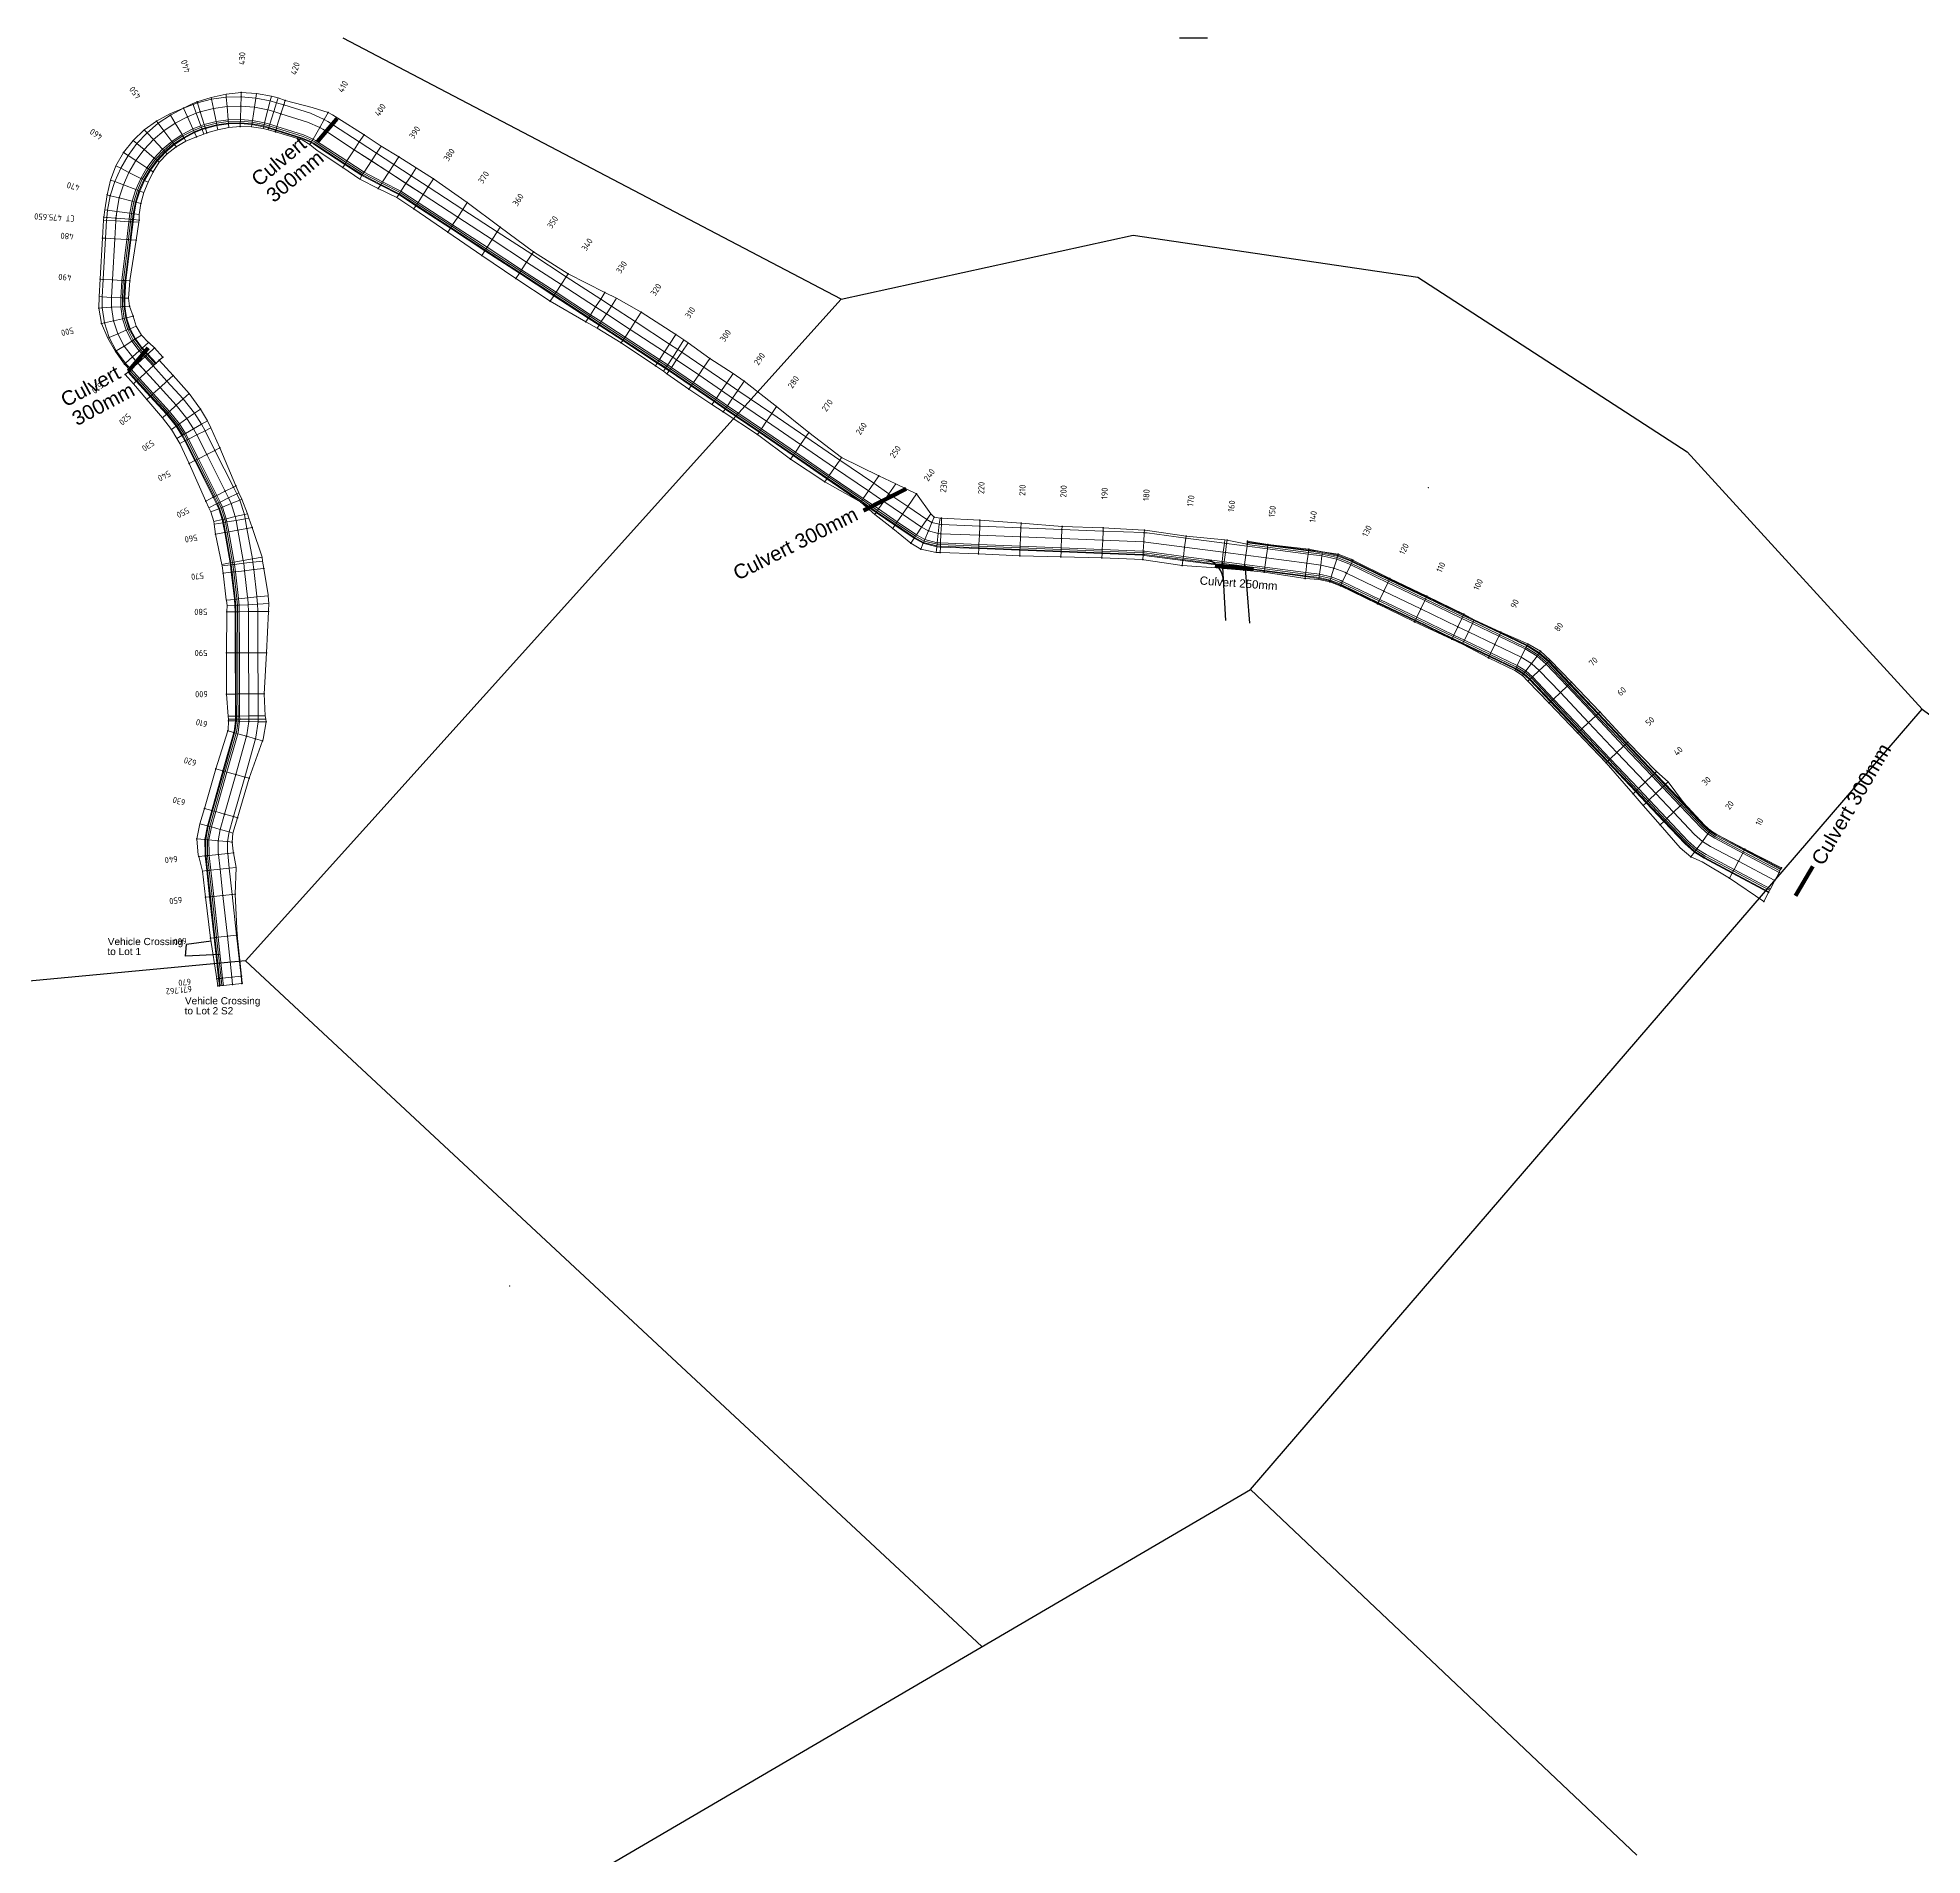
# Model space of a CAD drawing. Header units: metres. Extents: x 0 to 379473, y 0 to 769637.
# Drawn here: x 376582.8 to 377040.9, y 769004.2 to 769445.9 of the extents above; entities that cross this region are included whole.
import ezdxf
from ezdxf.enums import TextEntityAlignment as Align

# ---------------------------------------------------------------- set-up
doc = ezdxf.new("R2010")
doc.units = ezdxf.units.M
doc.header["$PDSIZE"] = -5
doc.linetypes.add('WDumbbell', pattern=[0])
doc.linetypes.add('WLine', pattern=[0])
for name, color, linetype in [('040309', 7, 'Continuous'), ('240209', 7, 'Continuous'), ('Road', 253, 'Continuous'), ('scm Boundaries', 7, 'Continuous'), ('Setout points', 6, 'Continuous'), ('STAGE 2 ROW CL', 7, 'Continuous'), ('STAGE 2 ROW SEC', 7, 'Continuous'), ('STAGE 2 ROW STR', 7, 'Continuous'), ('Stormwater', 90, 'Continuous')]:
    doc.layers.add(name, color=color, linetype=linetype)
doc.styles.add('ARIAL35', font='arial.ttf', dxfattribs={"height": 0.0035})
doc.styles.add('ARIAL70', font='arial.ttf', dxfattribs={"height": 0.007})
doc.styles.add('ISO', font='ISO.SHx', dxfattribs={"height": 1})
doc.dimstyles.new('ISO-25', dxfattribs={"dimtxt": 2.5, "dimasz": 2.5, "dimexe": 1.25, "dimexo": 0.625, "dimtad": 1, "dimtxsty": 'Standard', "dimcen": 2.5, "dimadec": 0, "dimazin": 0, "dimtfac": 1, "dimtmove": 0, "dimatfit": 3, "dimfxl": 1, "dimarcsym": 0})

msp = doc.modelspace()

# ---------------------------------------------------------------- texts
at = {"layer": 'Road', "style": 'ARIAL70'}
for s, p in [('Vehicle Crossing', (376599.876, 769225.411)), ('to Lot 1 ', (376599.803, 769222.984)), ('Vehicle Crossing', (376618.631, 769211.001)), ('to Lot 2 S2', (376618.558, 769208.575))]:
    msp.add_text(s, height=1.75, dxfattribs=at).set_placement(p)
at = {"layer": 'STAGE 2 ROW CL', "color": 2, "linetype": 'WLine', "lineweight": 0, "style": 'ISO'}
for s, rotation, p in [('430', 88.43298, (376632.471, 769439.329)), ('440', 107.78247, (376619.29, 769437.451)), ('420', 72.61684, (376644.964, 769436.989)), ('450', 127.13196, (376607.476, 769431.313)), ('410', 60.35434, (376656.341, 769432.83)), ('400', 56.9302, (376665.245, 769427.085)), ('460', 146.48145, (376598.364, 769421.606)), ('390', 56.9302, (376673.625, 769421.629)), ('380', 56.9302, (376682.005, 769416.172)), ('470', 165.83095, (376592.982, 769409.429)), ('370', 56.9302, (376690.386, 769410.715)), ('360', 56.9302, (376698.766, 769405.259)), ('350', 56.9302, (376707.146, 769399.802)), ('480', 176.76391, (376591.594, 769397.626)), ('340', 56.9302, (376715.526, 769394.346)), ('330', 56.9302, (376723.906, 769388.889)), ('490', 176.76391, (376591.03, 769387.642)), ('320', 56.9302, (376732.286, 769383.432)), ('310', 56.9302, (376740.666, 769377.976)), ('500', 193.23838, (376591.539, 769374.836)), ('300', 55.63176, (376749.146, 769372.26)), ('290', 55.63176, (376757.4, 769366.615)), ('280', 55.63176, (376765.654, 769360.97)), ('510', 221.88627, (376598.408, 769361.676)), ('520', 222.35751, (376605.2, 769354.225)), ('270', 55.63176, (376773.908, 769355.325)), ('260', 55.63176, (376782.163, 769349.68)), ('530', 215.01305, (376610.933, 769347.665)), ('250', 55.63176, (376790.417, 769344.035)), ('540', 206.77465, (376614.991, 769340.135)), ('240', 55.63176, (376798.671, 769338.39)), ('230', 83.46118, (376802.867, 769335.38)), ('220', 87.67895, (376812.123, 769335.008)), ('210', 87.67895, (376822.115, 769334.603)), ('200', 87.67895, (376832.107, 769334.198)), ('190', 87.67895, (376842.098, 769333.793)), ('180', 86.95834, (376852.216, 769333.381)), ('550', 206.77465, (376619.496, 769331.207)), ('170', 82.50096, (376862.907, 769332.025)), ('160', 82.50096, (376872.821, 769330.72)), ('150', 82.50096, (376882.736, 769329.415)), ('140', 82.50096, (376892.65, 769328.11)), ('130', 64.30282, (376905.322, 769324.803)), ('560', 190.2001, (376621.648, 769324.49)), ('120', 64.30282, (376914.333, 769320.466)), ('110', 64.30282, (376923.344, 769316.13)), ('570', 186.60048, (376623.194, 769315.249)), ('100', 64.30282, (376932.355, 769311.794)), ('90', 64.30282, (376941.366, 769307.458)), ('580', 180.248, (376624.074, 769306.406)), ('80', 53.19927, (376951.893, 769301.873)), ('590', 180.248, (376624.118, 769296.406)), ('70', 43.43434, (376960.189, 769293.638)), ('600', 180.248, (376624.161, 769286.406)), ('60', 43.43434, (376967.064, 769286.376)), ('50', 43.43434, (376973.939, 769279.114)), ('610', 165.484, (376624.028, 769278.997)), ('40', 43.43434, (376980.814, 769271.853)), ('620', 164.23298, (376621.371, 769269.583)), ('30', 43.43434, (376987.69, 769264.591)), ('630', 164.23298, (376618.654, 769259.959)), ('20', 53.26892, (376993.435, 769258.63)), ('10', 62.04057, (377000.886, 769254.609)), ('640', 186.21335, (376616.848, 769246.362)), ('650', 186.21335, (376617.93, 769236.421)), ('660', 186.21335, (376619.013, 769226.48)), ('670', 186.21335, (376620.095, 769216.539))]:
    msp.add_text(s, height=1.5, rotation=rotation, dxfattribs=at).set_placement(p, align=Align.MIDDLE_LEFT)
at = {"layer": 'STAGE 2 ROW CL', "color": 7, "linetype": 'WDumbbell', "lineweight": 0, "style": 'ISO'}
for s, rotation, p in [('CT 475.650', 176.76391, (376591.84, 769401.969)), ('671.762', 186.21335, (376620.286, 769214.787))]:
    msp.add_text(s, height=1.5, rotation=rotation, dxfattribs=at).set_placement(p, align=Align.MIDDLE_LEFT)
at = {"layer": 'Stormwater', "style": 'ARIAL35'}
for s, height, rotation, p in [('Culvert', 3.5, 39.98707, (376636.611, 769409.578, -999)), ('300mm', 3.5, 39.98707, (376640.233, 769405.68, -999)), ('Culvert', 3.5, 28.13937, (376589.656, 769356.057, -999)), ('300mm', 3.5, 28.13937, (376592.401, 769351.498, -999)), ('Culvert 300mm', 3.5, 26.88559, (376753.006, 769313.955, -999)), ('Culvert 250mm', 2, 355.817, (376865.219, 769313.059, -999)), ('Culvert 300mm', 3.5, 59.66222, (377016.748, 769244.48, -899))]:
    msp.add_text(s, height=height, rotation=rotation, dxfattribs=at).set_placement(p)

# ---------------------------------------------------------------- blocks, each defined once
blk = doc.blocks.new('*D11')
at = {"layer": 'Defpoints', "color": 0, "transparency": 16777216}
for p in [(378795.35, 769574.52), (378803.54, 769534.02), (303220.97, 615637.01)]:
    blk.add_point(p, dxfattribs=at)
at = {"layer": 'Setout points', "color": 0, "lineweight": -2, "transparency": 16777216}
for p, q in [((378795.35, 769573.89), (378795.35, 769544.02)), ((378795.35, 769544.02), (378803.54, 769539.02)), ((378803.54, 769539.02), (378803.54, 769515.48))]:
    blk.add_line(p, q, dxfattribs=at)
at = {"layer": 'Setout points', "color": 0, "transparency": 16777216, "insert": (378801.45, 769524.44), "char_height": 2.5, "attachment_point": 5, "rotation": 90}
blk.add_mtext('75574,39', dxfattribs=at)
blk = doc.blocks.new('*D12')
at = {"layer": 'Defpoints', "color": 0, "transparency": 16777216}
for p in [(378792.98, 769562.76), (378795.2, 769534.14), (303220.97, 615637.01)]:
    blk.add_point(p, dxfattribs=at)
at = {"layer": 'Setout points', "color": 0, "lineweight": -2, "transparency": 16777216}
for p, q in [((378792.98, 769562.13), (378792.98, 769544.14)), ((378792.98, 769544.14), (378795.2, 769539.14)), ((378795.2, 769539.14), (378795.2, 769516.85))]:
    blk.add_line(p, q, dxfattribs=at)
at = {"layer": 'Setout points', "color": 0, "transparency": 16777216, "insert": (378793.11, 769525.18), "char_height": 2.5, "attachment_point": 5, "rotation": 90}
blk.add_mtext('75572,01', dxfattribs=at)
blk = doc.blocks.new('*D13')
at = {"layer": 'Defpoints', "color": 0, "transparency": 16777216}
for p in [(378953.84, 769572.8), (378956.07, 769532.4), (303379.45, 615635.3)]:
    blk.add_point(p, dxfattribs=at)
at = {"layer": 'Setout points', "color": 0, "lineweight": -2, "transparency": 16777216}
for p, q in [((378953.84, 769572.18), (378953.84, 769542.4)), ((378953.84, 769542.4), (378956.07, 769537.4)), ((378956.07, 769537.4), (378956.07, 769513.86))]:
    blk.add_line(p, q, dxfattribs=at)
at = {"layer": 'Setout points', "color": 0, "transparency": 16777216, "insert": (378953.98, 769522.81), "char_height": 2.5, "attachment_point": 5, "rotation": 90}
blk.add_mtext('75574,39', dxfattribs=at)
blk = doc.blocks.new('*D14')
at = {"layer": 'Defpoints', "color": 0, "transparency": 16777216}
for p in [(378951.47, 769561.05), (378953.68, 769532.43), (303379.45, 615635.3)]:
    blk.add_point(p, dxfattribs=at)
at = {"layer": 'Setout points', "color": 0, "lineweight": -2, "transparency": 16777216}
for p, q in [((378951.47, 769560.42), (378951.47, 769542.43)), ((378951.47, 769542.43), (378953.68, 769537.43)), ((378953.68, 769537.43), (378953.68, 769515.14))]:
    blk.add_line(p, q, dxfattribs=at)
at = {"layer": 'Setout points', "color": 0, "transparency": 16777216, "insert": (378951.6, 769523.47), "char_height": 2.5, "attachment_point": 5, "rotation": 90}
blk.add_mtext('75572,01', dxfattribs=at)
blk = doc.blocks.new('*D15')
at = {"layer": 'Defpoints', "color": 0, "transparency": 16777216}
for p in [(378795.35, 769574.52), (378721.36, 769570.12), (0, 0)]:
    blk.add_point(p, dxfattribs=at)
at = {"layer": 'Setout points', "color": 0, "lineweight": -2, "transparency": 16777216}
for p, q in [((378731.36, 769574.52), (378726.36, 769570.12)), ((378794.73, 769574.52), (378731.36, 769574.52)), ((378726.36, 769570.12), (378700.32, 769570.12))]:
    blk.add_line(p, q, dxfattribs=at)
at = {"layer": 'Setout points', "color": 0, "transparency": 16777216, "insert": (378710.53, 769572.21), "char_height": 2.5, "attachment_point": 5}
blk.add_mtext('769574,52', dxfattribs=at)
blk = doc.blocks.new('*D16')
at = {"layer": 'Defpoints', "color": 0, "transparency": 16777216}
for p in [(378781.92, 769557.85), (378721.59, 769546.62), (0, 0)]:
    blk.add_point(p, dxfattribs=at)
at = {"layer": 'Setout points', "color": 0, "lineweight": -2, "transparency": 16777216}
for p, q in [((378731.59, 769557.85), (378726.59, 769546.62)), ((378781.29, 769557.85), (378731.59, 769557.85)), ((378726.59, 769546.62), (378700.55, 769546.62))]:
    blk.add_line(p, q, dxfattribs=at)
at = {"layer": 'Setout points', "color": 0, "transparency": 16777216, "insert": (378710.75, 769548.7), "char_height": 2.5, "attachment_point": 5}
blk.add_mtext('769557,85', dxfattribs=at)

# ---------------------------------------------------------------- dimensions: what is measured, and where the dimension line sits
at = {"layer": 'Setout points'}
for feature_location, offset, dtype, origin, picture, middle in [((378795.354440842, 769574.515066402), (-73.994488597, -4.391606802), 0, (0, 0), '*D15', (378710.526618912, 769572.206792934)), ((378795.354, 769574.515), (8.183, -40.495), 1, (303220.967, 615637.01), '*D11', (378801.454, 769524.437)), ((378953.84, 769572.805), (2.228, -40.408), 1, (303379.452, 615635.3), '*D13', (378953.984, 769522.814)), ((378951.466, 769561.046), (2.216, -28.614), 1, (303379.452, 615635.3), '*D14', (378951.598, 769523.474))]:
    dim = msp.add_ordinate_dim(feature_location=feature_location, offset=offset, dtype=dtype, origin=origin, dimstyle='ISO-25', dxfattribs=at)
    dim.commit()
    dim.dimension.update_dxf_attribs({"geometry": picture, "text_midpoint": middle})
at = {"layer": 'Setout points', "color": 51}
dim = msp.add_ordinate_dim(feature_location=(378792.98, 769562.756), offset=(2.216, -28.614), dtype=1, origin=(303220.967, 615637.01), dimstyle='ISO-25', dxfattribs=at)
dim.commit()
dim.dimension.update_dxf_attribs({"geometry": '*D12', "text_midpoint": (378793.113, 769525.184)})
at = {"layer": 'Setout points', "color": 4}
dim = msp.add_ordinate_dim(feature_location=(378781.916, 769557.848), offset=(-60.329, -11.228), dtype=0, origin=(0, 0), dimstyle='ISO-25', dxfattribs=at)
dim.commit()
dim.dimension.update_dxf_attribs({"geometry": '*D16', "text_midpoint": (378710.754, 769548.704)})

# ---------------------------------------------------------------- linework, layer by layer
at = {"color": 7}
msp.add_arc((376865.656, 769313.908), 5.347, 358.63812, 75.02105, dxfattribs=at)
at = {"layer": '040309', "color": 2, "linetype": 'Continuous', "lineweight": 0}
msp.add_point((376697.547, 769142.586, 420.232), dxfattribs=at)
at = {"layer": '240209', "color": 2, "linetype": 'Continuous', "lineweight": 0}
msp.add_point((376920.83, 769336.575, 361.588), dxfattribs=at)
at = {"layer": 'Road'}
for p, q in [((376870.716, 769318.642, 100), (376871.561, 769304.34)), ((376876.24, 769317.915, 100), (376877.369, 769303.621, 100)), ((376618.798, 769222.756), (376619.03, 769225.564)), ((376625.008, 769226.386, 77.02), (376619.03, 769225.564)), ((376627.177, 769223.098, 100), (376618.798, 769222.756))]:
    msp.add_line(p, q, dxfattribs=at)
at = {"layer": 'scm Boundaries', "color": 2, "linetype": 'Continuous', "lineweight": 25}
for points in [[(376778.089, 769382.395, 0), (376657.055, 769445.842, 0)], [(376860.366, 769445.937, 0), (376867.126, 769445.94, 0)], [(376778.089, 769382.395, 0), (376849.064, 769397.957, 0), (376918.269, 769387.714, 0), (376983.757, 769345.327, 0), (377040.897, 769282.72, 0), (377153.96, 769199.107, 0)], [(376633.33, 769221.607, 0), (376778.089, 769382.395, 0)], [(376877.575, 769093.145, 0), (377040.897, 769282.72, 0)], [(376633.33, 769221.607, 0), (376365.974, 769196.497, 0)], [(376633.33, 769221.607, 0), (376812.298, 769054.945, 0)], [(376593.869, 768927.048, 0), (376877.575, 769093.145, 0)], [(376877.575, 769093.145, 0), (376971.477, 769004.204, 0)]]:
    msp.add_polyline3d(points, dxfattribs=at)
at = {"layer": 'Setout points'}
for p in [(376632.287, 769432.608, 378.038), (376618.299, 769428.813, 380.942), (376618.311, 769428.787, 380.913), (376621.575, 769430.329, 380.177), (376621.657, 769430.072, 380.357), (376622.344, 769427.929, 380.267), (376632.197, 769429.333, 378.633), (376632.259, 769431.582, 378.723), (376641.977, 769427.446, 376.998), (376642.649, 769429.593, 377.088), (376642.999, 769430.712, 376.307), (376653.432, 769427.72, 374.208), (376611.749, 769425.669, 382.707), (376612.155, 769425.134, 382.035), (376613.513, 769423.34, 381.945), (376619.234, 769426.735, 380.823), (376620.978, 769422.859, 380.693), (376623.642, 769423.882, 380.137), (376623.993, 769422.787, 379.37), (376632.06, 769424.328, 377.998), (376632.081, 769425.084, 378.503), (376640.612, 769423.087, 376.657), (376640.707, 769423.39, 376.868), (376651.394, 769424.139, 375.364), (376652.507, 769426.094, 375.454), (376603.735, 769418.048, 385.026), (376616.078, 769419.952, 381.815), (376616.48, 769419.422, 381.372), (376621.432, 769421.851, 379.956), (376649.026, 769419.978, 375.772), (376649.292, 769420.445, 375.234), (376659.789, 769418.705, 374.233), (376661.016, 769420.591, 374.323), (376662.171, 769422.363, 372.913), (376604.825, 769417.327, 383.719), (376606.701, 769416.084, 383.629), (376610.244, 769413.737, 383.499), (376656.972, 769414.38, 375.015), (376657.47, 769415.144, 374.103), (376669.397, 769415.134, 373.36), (376670.592, 769416.971, 371.899), (376610.871, 769413.322, 382.998), (376665.613, 769409.323, 374.094), (376666.123, 769410.106, 373.16), (376668.169, 769413.249, 373.27), (376677.777, 769409.677, 372.397), (376679.028, 769411.6, 370.868), (376599.718, 769407.728, 386.205), (376600.496, 769407.532, 385.403), (376602.677, 769406.981, 385.313), (376606.798, 769405.941, 385.183), (376607.922, 769405.657, 384.41), (376674.302, 769404.342, 373.084), (376674.775, 769405.068, 372.217), (376676.549, 769407.792, 372.307), (376686.157, 769404.221, 371.434), (376687.218, 769405.851, 370.137), (376598.937, 769402.284, 386.934), (376599.624, 769402.229, 386.245), (376601.868, 769402.053, 386.155), (376606.105, 769401.72, 386.025), (376607.488, 769401.612, 385.1), (376683.156, 769399.612, 371.254), (376684.929, 769402.335, 371.344), (376695.255, 769399.867, 369.593), (376598.619, 769397.229, 387.8), (376599.332, 769397.189, 387.086), (376601.578, 769397.062, 386.996), (376605.489, 769396.841, 386.88), (376606.796, 769396.767, 386.007), (376682.55, 769398.682, 372.364), (376693.309, 769396.879, 370.381), (376694.537, 769398.764, 370.471), (376690.797, 769393.022, 371.643), (376691.536, 769394.155, 370.291), (376692.081, 769394.993, 370.291), (376701.689, 769391.422, 369.417), (376702.917, 769393.308, 369.507), (376703.324, 769393.933, 369.01), (376598.039, 769387.246, 389.5), (376598.767, 769387.205, 388.77), (376601.014, 769387.078, 388.68), (376604.259, 769386.894, 388.59), (376605.264, 769386.837, 387.919), (376699.075, 769387.407, 370.869), (376699.916, 769388.699, 369.327), (376710.069, 769385.966, 368.454), (376711.297, 769387.851, 368.544), (376711.756, 769388.557, 367.983), (376707.425, 769381.905, 369.96), (376708.296, 769383.242, 368.364), (376719.677, 769382.394, 367.581), (376720.712, 769383.985, 366.316), (376597.718, 769380.221, 390.685), (376598.538, 769380.274, 389.862), (376600.783, 769380.419, 389.772), (376601.273, 769377.126, 390.319), (376604.027, 769380.628, 389.682), (376604.437, 769377.87, 390.229), (376605.183, 769380.703, 388.91), (376606.036, 769378.246, 389.134), (376716.071, 769376.857, 368.509), (376716.676, 769377.785, 367.401), (376718.449, 769380.509, 367.491), (376728.057, 769376.938, 366.422), (376729.548, 769379.227, 364.601), (376598.378, 769376.445, 391.133), (376599.083, 769376.611, 390.409), (376725.056, 769372.329, 366.242), (376726.829, 769375.052, 366.332), (376737.944, 769373.796, 363.334), (376605.852, 769368.353, 391.957), (376608.272, 769370.523, 391.867), (376609.601, 769369.064, 392.195), (376609.802, 769371.895, 390.497), (376611.213, 769370.534, 390.741), (376612.375, 769367.534, 391.521), (376613.229, 769368.312, 391.237), (376724.676, 769371.746, 366.938), (376735.209, 769369.596, 365.085), (376736.437, 769371.481, 365.175), (376746.225, 769367.99, 362.21), (376603.934, 769366.633, 392.374), (376604.134, 769364.08, 393.093), (376604.177, 769366.851, 392.047), (376604.798, 769364.685, 392.195), (376605.29, 769365.134, 392.709), (376607.2, 769366.874, 392.285), (376610.883, 769366.174, 392.867), (376611.622, 769366.847, 392.687), (376615.736, 769363.832, 392.348), (376732.985, 769366.18, 365.821), (376733.436, 769366.872, 364.995), (376743.501, 769364.006, 363.839), (376744.771, 769365.863, 363.929), (376610.188, 769358.773, 393.506), (376612.59, 769360.963, 393.596), (376614.252, 769362.479, 393.686), (376741.111, 769360.512, 364.731), (376741.666, 769361.323, 363.749), (376751.755, 769358.361, 362.596), (376753.025, 769360.218, 362.686), (376754.549, 769362.446, 360.886), (376609.385, 769358.041, 394.593), (376620.966, 769354.694, 395.325), (376622.383, 769355.686, 394.172), (376749.456, 769355, 363.328), (376749.92, 769355.678, 362.506), (376761.279, 769354.573, 361.452), (376762.443, 769356.275, 360.078), (376615.341, 769350.753, 396.513), (376616.461, 769351.538, 395.145), (376619.123, 769353.403, 395.235), (376757.798, 769349.482, 361.94), (376758.174, 769350.033, 361.272), (376760.009, 769352.716, 361.362), (376770.271, 769350.006, 359.348), (376623.919, 769344.64, 396.874), (376625.928, 769345.653, 396.964), (376627.126, 769346.258, 396.069), (376768.263, 769347.071, 360.129), (376769.533, 769348.928, 360.219), (376619.621, 769342.471, 398.349), (376621.017, 769343.176, 396.784), (376765.843, 769343.532, 361.076), (376766.429, 769344.388, 360.039), (376776.518, 769341.426, 358.895), (376777.788, 769343.283, 358.985), (376778.208, 769343.897, 358.489), (376628.424, 769335.712, 398.513), (376630.433, 769336.725, 398.603), (376631.01, 769337.017, 398.172), (376774.186, 769338.016, 359.686), (376774.683, 769338.743, 358.805), (376784.772, 769335.78, 357.662), (376786.042, 769337.638, 357.752), (376787.271, 769339.434, 356.301), (376623.725, 769333.341, 400.436), (376625.522, 769334.248, 398.423), (376782.929, 769333.086, 357.586), (376782.937, 769333.098, 357.572), (376796.402, 769335.072, 354.937), (376633.705, 769326.659, 400.242), (376634.996, 769326.892, 399.367), (376790.659, 769326.675, 358.187), (376791.191, 769327.453, 357.245), (376793.026, 769330.135, 357.335), (376800.175, 769328.149, 357.729), (376800.7, 769329.419, 356.812), (376802.479, 769327.642, 357.857), (376802.542, 769329.2, 356.818), (376811.809, 769327.264, 357.434), (376811.867, 769328.696, 356.478), (376821.801, 769326.859, 356.981), (376821.845, 769327.939, 356.26), (376831.793, 769326.454, 356.527), (376831.82, 769327.117, 356.085), (376841.815, 769326.807, 355.569), (376626.024, 769325.277, 402.366), (376628.292, 769325.685, 400.062), (376631.49, 769326.261, 400.152), (376795.029, 769323.093, 358.905), (376795.837, 769324.275, 357.473), (376798.074, 769323.066, 357.549), (376799.315, 769326.069, 357.639), (376802.257, 769322.147, 357.677), (376802.388, 769325.394, 357.767), (376811.586, 769321.769, 357.254), (376811.718, 769325.016, 357.344), (376821.71, 769324.611, 356.891), (376831.702, 769324.206, 356.437), (376841.693, 769323.801, 355.984), (376841.785, 769326.049, 356.074), (376851.685, 769323.396, 355.531), (376851.805, 769325.642, 355.621), (376851.837, 769326.259, 355.209), (376861.602, 769322.111, 355.078), (376861.895, 769324.342, 355.168), (376861.951, 769324.762, 354.885), (376871.81, 769323.037, 354.685), (376871.914, 769323.831, 354.151), (376876.827, 769322.836, 353.862), (376876.898, 769323.376, 353.985), (376876.926, 769323.59, 353.841), (376881.855, 769322.723, 353.466), (376881.865, 769322.803, 353.546), (376797.495, 769321.665, 359.065), (376802.204, 769320.86, 358.965), (376811.534, 769320.486, 358.537), (376821.524, 769320.018, 358.148), (376821.578, 769321.364, 356.801), (376831.522, 769319.779, 357.528), (376831.57, 769320.959, 356.347), (376841.519, 769319.499, 356.95), (376841.562, 769320.554, 355.894), (376851.458, 769319.119, 356.474), (376851.513, 769320.15, 355.441), (376861.019, 769317.687, 356.2), (376861.178, 769318.889, 354.988), (376871.092, 769317.584, 354.505), (376871.516, 769320.806, 354.595), (376876.473, 769320.153, 354.075), (376881.431, 769319.501, 353.556), (376891.345, 769318.196, 352.517), (376891.769, 769321.418, 352.427), (376891.794, 769321.606, 352.617), (376898.87, 769320.15, 351.734), (376898.96, 769320.44, 351.531), (376902.395, 769318.72, 351.388), (376902.508, 769318.955, 351.214), (376627.916, 769315.796, 403.697), (376629.899, 769316.025, 401.701), (376633.127, 769316.399, 401.791), (376635.362, 769316.657, 401.881), (376637.794, 769316.939, 400.249), (376871.01, 769316.958, 355.136), (376876, 769316.557, 354.363), (376876.049, 769316.931, 353.985), (376880.972, 769316.016, 353.731), (376881.007, 769316.279, 353.466), (376890.862, 769314.523, 352.881), (376890.921, 769314.973, 352.427), (376896.865, 769313.724, 351.966), (376896.934, 769313.945, 351.734), (376897.902, 769317.047, 351.824), (376899.504, 769312.712, 351.556), (376899.576, 769312.863, 351.388), (376900.986, 769315.792, 351.478), (376911.406, 769314.384, 350.349), (376911.474, 769314.525, 350.245), (376908.514, 769308.375, 350.236), (376908.587, 769308.527, 350.349), (376909.997, 769311.455, 350.439), (376920.417, 769310.048, 349.31), (376920.499, 769310.219, 349.184), (376628.799, 769306.427, 405.271), (376630.824, 769306.435, 403.246), (376634.074, 769306.449, 403.336), (376636.324, 769306.459, 403.426), (376638.967, 769306.471, 401.664), (376917.482, 769303.948, 349.131), (376917.598, 769304.191, 349.31), (376919.008, 769307.119, 349.4), (376929.428, 769305.712, 348.271), (376929.428, 769305.712, 348.271), (376929.489, 769305.84, 348.176), (376929.489, 769305.84, 348.176), (376926.564, 769299.76, 348.376), (376926.564, 769299.76, 348.376), (376926.609, 769299.855, 348.271), (376926.609, 769299.855, 348.271), (376928.019, 769302.783, 348.361), (376928.019, 769302.783, 348.361), (376938.439, 769301.376, 346.785), (376938.472, 769301.444, 346.862), (376628.705, 769296.426, 406.492), (376630.867, 769296.435, 404.33), (376634.117, 769296.45, 404.42), (376636.367, 769296.459, 404.51), (376638.439, 769296.468, 403.128), (376935.49, 769295.248, 346.585), (376935.62, 769295.518, 346.785), (376937.03, 769298.447, 346.875), (376947.849, 769296.468, 345.123), (376948.124, 769296.835, 345.582), (376943.689, 769290.908, 345.568), (376943.956, 769291.263, 345.123), (376945.902, 769293.866, 345.213), (376628.762, 769286.426, 407.563), (376630.911, 769286.436, 405.414), (376634.161, 769286.45, 405.504), (376636.411, 769286.459, 405.594), (376637.912, 769286.466, 404.593), (376952.927, 769286.762, 343.551), (376955.287, 769288.997, 343.461), (376955.624, 769289.316, 343.925), (376950.207, 769284.187, 343.957), (376950.567, 769284.528, 343.461), (376962.162, 769281.735, 341.799), (376962.558, 769282.109, 342.344), (376629.054, 769277.464, 408.047), (376629.242, 769279.937, 407.832), (376630.495, 769277.057, 406.55), (376630.932, 769279.884, 406.141), (376633.623, 769276.174, 406.64), (376634.18, 769279.783, 406.231), (376636.429, 769279.713, 406.321), (376638.335, 769279.654, 405.049), (376957.123, 769276.964, 342.238), (376957.442, 769277.266, 341.799), (376959.802, 769279.501, 341.889), (376635.788, 769275.563, 406.73), (376637.457, 769275.092, 405.574), (376966.678, 769272.239, 340.227), (376969.038, 769274.474, 340.137), (376969.296, 769274.718, 340.494), (376626.148, 769268.234, 409.418), (376627.867, 769267.749, 407.631), (376630.995, 769266.866, 407.721), (376964.028, 769269.73, 340.536), (376964.317, 769270.005, 340.137), (376975.913, 769267.212, 338.475), (376976.289, 769267.569, 338.13), (376633.16, 769266.254, 407.811), (376634.247, 769265.947, 407.058), (376970.634, 769262.214, 339.244), (376971.193, 769262.743, 338.475), (376973.553, 769264.978, 338.565), (376623.355, 769258.632, 410.613), (376625.15, 769258.125, 408.749), (376980.428, 769257.716, 336.965), (376982.788, 769259.95, 336.875), (376982.887, 769260.044, 336.784), (376628.277, 769257.242, 408.839), (376630.443, 769256.63, 408.929), (376631.39, 769256.363, 408.272), (376977.171, 769254.632, 338.111), (376978.068, 769255.481, 336.875), (376989.398, 769253.22, 335.311), (376989.427, 769253.258, 335.358), (376621.556, 769251.231, 411.429), (376623.483, 769251.06, 409.494), (376626.72, 769250.771, 409.584), (376628.961, 769250.571, 409.674), (376630.142, 769250.466, 408.884), (376987.455, 769250.615, 335.401), (376997.721, 769248.646, 333.747), (376997.768, 769248.735, 333.681), (376621.973, 769246.92, 411.461), (376623.558, 769247.093, 409.866), (376626.789, 769247.445, 409.956), (376629.026, 769247.688, 410.046), (376630.438, 769247.842, 409.1), (376984.666, 769246.878, 336.724), (376985.511, 769248.01, 335.311), (376996.197, 769245.776), (377006.697, 769244.228, 332.49), (376994.02, 769241.674, 335.142), (376994.673, 769242.905, 333.747), (377005.03, 769241.087, 332.274), (377006.085, 769243.075, 332.184), (376623.648, 769237.044, 412.201), (376624.641, 769237.152, 411.202), (376627.872, 769237.504, 411.292), (376630.108, 769237.747, 411.382), (376630.812, 769237.824, 410.911), (377002.346, 769236.031, 334.658), (377003.506, 769238.217, 332.184), (376624.878, 769227.118, 413.511), (376625.723, 769227.21, 412.661), (376628.954, 769227.562, 412.751), (376631.191, 769227.806, 412.841), (376631.302, 769227.818, 412.953), (376626.346, 769217.219, 414.582), (376626.805, 769217.269, 414.12), (376630.036, 769217.621, 414.21), (376632.273, 769217.865, 414.3), (376632.358, 769217.874, 414.385), (376626.641, 769215.479, 414.734), (376626.996, 769215.518, 414.377), (376630.227, 769215.869, 414.467), (376632.464, 769216.113, 414.557), (376632.541, 769216.121, 414.634)]:
    msp.add_point(p, dxfattribs=at)
at = {"layer": 'STAGE 2 ROW CL', "color": 6, "linetype": 'Continuous', "lineweight": 0}
msp.add_polyline3d([(377005.03, 769241.087, 332.274), (376996.197, 769245.776, 333.837), (376989.393, 769249.388, 335.042), (376989.393, 769249.388, 335.042), (376987.455, 769250.615, 335.401), (376985.533, 769252.324, 335.804), (376985.533, 769252.324, 335.804), (376980.428, 769257.716, 336.965), (376976.131, 769262.255, 337.942), (376976.131, 769262.255, 337.942), (376973.553, 769264.978, 338.565), (376966.678, 769272.239, 340.227), (376959.802, 769279.501, 341.889), (376952.927, 769286.762, 343.551), (376947.809, 769292.168, 344.788), (376947.809, 769292.168, 344.788), (376945.902, 769293.866, 345.213), (376943.421, 769295.371, 345.696), (376943.421, 769295.371, 345.696), (376937.03, 769298.447, 346.875), (376930.567, 769301.557, 348.067), (376930.567, 769301.557, 348.067), (376928.019, 769302.783, 348.361), (376919.008, 769307.119, 349.4), (376909.997, 769311.455, 350.439), (376900.986, 769315.792, 351.478), (376900.523, 769316.014, 351.531), (376900.523, 769316.014, 351.531), (376897.902, 769317.047, 351.824), (376894.675, 769317.757, 352.168), (376894.675, 769317.757, 352.168), (376891.345, 769318.196, 352.517), (376881.431, 769319.501, 353.556), (376871.516, 769320.806, 354.595), (376871.009, 769320.873, 354.648), (376871.009, 769320.873, 354.648), (376861.602, 769322.111, 355.078), (376852.213, 769323.347, 355.507), (376852.213, 769323.347, 355.507), (376851.685, 769323.396, 355.531), (376851.6, 769323.4, 355.535), (376851.6, 769323.4, 355.535), (376841.693, 769323.801, 355.984), (376831.702, 769324.206, 356.437), (376821.71, 769324.611, 356.891), (376811.718, 769325.016, 357.344), (376802.388, 769325.394, 357.767), (376802.388, 769325.394, 357.767), (376802.388, 769325.394, 357.767), (376802.388, 769325.394, 357.767), (376801.728, 769325.445, 357.74), (376799.315, 769326.069, 357.639), (376797.672, 769326.958, 357.563), (376797.672, 769326.958, 357.563), (376793.026, 769330.135, 357.335), (376788.463, 769333.256, 357.11), (376788.463, 769333.256, 357.11), (376784.772, 769335.78, 357.662), (376776.518, 769341.426, 358.895), (376768.263, 769347.071, 360.129), (376760.009, 769352.716, 361.362), (376751.755, 769358.361, 362.596), (376749.062, 769360.202, 362.998), (376749.062, 769360.202, 362.998), (376743.501, 769364.006, 363.839), (376738.138, 769367.674, 364.649), (376738.138, 769367.674, 364.649), (376737.195, 769368.303, 364.79), (376737.195, 769368.303, 364.79), (376735.209, 769369.596, 365.085), (376726.829, 769375.052, 366.332), (376721.055, 769378.812, 367.192), (376721.055, 769378.812, 367.192), (376718.449, 769380.509, 367.491), (376710.069, 769385.966, 368.454), (376701.689, 769391.422, 369.417), (376693.309, 769396.879, 370.381), (376684.929, 769402.335, 371.344), (376676.549, 769407.792, 372.307), (376668.169, 769413.249, 373.27), (376659.789, 769418.705, 374.233), (376653.504, 769422.798, 374.956), (376653.504, 769422.798, 374.956), (376652.16, 769423.673, 375.218), (376652.16, 769423.673, 375.218), (376651.394, 769424.139, 375.364), (376648.456, 769425.417, 375.889), (376648.456, 769425.417, 375.889), (376641.977, 769427.446, 376.998), (376640.234, 769427.991, 377.297), (376640.234, 769427.991, 377.297), (376638.785, 769428.405, 377.543), (376635.517, 769429.054, 378.088), (376632.197, 769429.333, 378.633), (376628.867, 769429.236, 379.177), (376625.569, 769428.767, 379.722), (376622.344, 769427.929, 380.267), (376621.393, 769427.606, 380.431), (376621.393, 769427.606, 380.431), (376619.234, 769426.735, 380.823), (376616.278, 769425.199, 381.384), (376613.513, 769423.34, 381.945), (376610.974, 769421.183, 382.507), (376608.694, 769418.754, 383.068), (376606.701, 769416.084, 383.629), (376605.02, 769413.208, 384.19), (376603.673, 769410.16, 384.752), (376602.677, 769406.981, 385.313), (376602.045, 769403.71, 385.874), (376601.824, 769401.404, 386.264), (376601.824, 769401.404, 386.264), (376601.578, 769397.062, 386.996), (376601.017, 769387.143, 388.669), (376601.017, 769387.143, 388.669), (376601.014, 769387.078, 388.68), (376600.774, 769382.835, 389.376), (376600.774, 769382.835, 389.376), (376600.783, 769380.419, 389.772), (376601.273, 769377.126, 390.319), (376602.303, 769373.96, 390.865), (376603.844, 769371.008, 391.411), (376605.852, 769368.353, 391.957), (376605.963, 769368.231, 391.984), (376605.963, 769368.231, 391.984), (376612.59, 769360.963, 393.596), (376616.532, 769356.639, 394.555), (376616.532, 769356.639, 394.555), (376619.123, 769353.403, 395.235), (376620.73, 769350.866, 395.727), (376620.73, 769350.866, 395.727), (376621.51, 769349.413, 395.998), (376621.51, 769349.413, 395.998), (376623.919, 769344.64, 396.874), (376628.424, 769335.712, 398.513), (376629.234, 769334.106, 398.808), (376629.234, 769334.106, 398.808), (376629.872, 769332.711, 399.059), (376630.879, 769329.537, 399.606), (376631.062, 769328.638, 399.756), (376631.062, 769328.638, 399.756), (376631.49, 769326.261, 400.152), (376632.82, 769318.867, 401.383), (376632.82, 769318.867, 401.383), (376632.918, 769318.204, 401.493), (376632.918, 769318.204, 401.493), (376633.127, 769316.399, 401.791), (376633.875, 769309.938, 402.857), (376633.875, 769309.938, 402.857), (376633.893, 769309.776, 402.883), (376634.028, 769308.139, 403.153), (376634.028, 769308.139, 403.153), (376634.073, 769306.62, 403.317), (376634.073, 769306.62, 403.317), (376634.074, 769306.449, 403.336), (376634.117, 769296.45, 404.42), (376634.161, 769286.45, 405.504), (376634.184, 769281.1, 406.084), (376634.184, 769281.1, 406.084), (376634.187, 769280.315, 406.171), (376634.187, 769280.315, 406.171), (376634.18, 769279.783, 406.231), (376633.709, 769276.49, 406.603), (376633.623, 769276.174, 406.64), (376633.623, 769276.174, 406.64), (376630.995, 769266.866, 407.721), (376628.277, 769257.242, 408.839), (376627.225, 769253.515, 409.271), (376627.225, 769253.515, 409.271), (376626.72, 769250.771, 409.584), (376626.749, 769247.816, 409.915), (376626.749, 769247.816, 409.915), (376626.789, 769247.445, 409.956), (376627.179, 769243.865, 410.359), (376627.179, 769243.865, 410.359), (376627.872, 769237.504, 411.292), (376628.954, 769227.562, 412.751), (376630.036, 769217.621, 414.21), (376630.227, 769215.869, 414.467)], dxfattribs=at)
at = {"layer": 'STAGE 2 ROW CL', "color": 2, "linetype": 'WLine', "lineweight": 0}
msp.add_point((376996.197, 769245.776), dxfattribs=at)
at = {"layer": 'STAGE 2 ROW CL', "color": 7, "linetype": 'WDumbbell', "lineweight": 0}
msp.add_point((377005.03, 769241.087), dxfattribs=at)
at = {"layer": 'STAGE 2 ROW SEC', "color": 3, "linetype": 'Continuous', "lineweight": 0}
for points in [[(376629.307, 769424.086, 378.434), (376629.229, 769425.002, 379.047), (376629.212, 769425.201, 379.047), (376629.178, 769425.6, 378.647), (376629.144, 769425.998, 379.047), (376628.867, 769429.236, 379.177), (376628.676, 769431.478, 379.267), (376628.614, 769432.197, 378.786)], [(376632.06, 769424.328, 377.998), (376632.081, 769425.084, 378.503), (376632.087, 769425.284, 378.503), (376632.097, 769425.684, 378.103), (376632.108, 769426.084, 378.503), (376632.197, 769429.333, 378.633), (376632.259, 769431.582, 378.723), (376632.287, 769432.608, 378.038)], [(376634.84, 769424.248, 377.555), (376634.924, 769424.846, 377.958), (376634.952, 769425.044, 377.958), (376635.008, 769425.44, 377.558), (376635.064, 769425.836, 377.958), (376635.517, 769429.054, 378.088), (376635.831, 769431.282, 378.178), (376635.986, 769432.386, 377.435)], [(376637.61, 769423.852, 377.112), (376637.723, 769424.29, 377.413), (376637.773, 769424.483, 377.413), (376637.873, 769424.871, 377.013), (376637.973, 769425.258, 377.413), (376638.785, 769428.405, 377.543), (376639.347, 769430.584, 377.633), (376639.641, 769431.723, 376.849)], [(376618.887, 769420.8, 380.678), (376618.446, 769421.544, 381.254), (376618.344, 769421.716, 381.254), (376618.14, 769422.06, 380.854), (376617.936, 769422.404, 381.254), (376616.278, 769425.199, 381.384), (376615.13, 769427.134, 381.474), (376614.969, 769427.404, 381.788)], [(376621.432, 769421.851, 379.956), (376620.978, 769422.859, 380.693), (376620.896, 769423.042, 380.693), (376620.732, 769423.406, 380.293), (376620.568, 769423.771, 380.693), (376619.234, 769426.735, 380.823), (376618.311, 769428.787, 380.913), (376618.299, 769428.813, 380.942)], [(376623.224, 769422.501, 379.519), (376622.828, 769423.606, 380.301), (376622.76, 769423.794, 380.301), (376622.625, 769424.17, 379.901), (376622.49, 769424.547, 380.301), (376621.393, 769427.606, 380.431), (376620.634, 769429.724, 380.521), (376620.559, 769429.934, 380.372)], [(376623.993, 769422.787, 379.37), (376623.642, 769423.882, 380.137), (376623.581, 769424.073, 380.137), (376623.459, 769424.454, 379.737), (376623.337, 769424.834, 380.137), (376622.344, 769427.929, 380.267), (376621.657, 769430.072, 380.357), (376621.575, 769430.329, 380.177)], [(376626.62, 769423.519, 378.857), (376626.404, 769424.599, 379.592), (376626.365, 769424.795, 379.592), (376626.286, 769425.188, 379.192), (376626.207, 769425.58, 379.592), (376625.569, 769428.767, 379.722), (376625.127, 769430.973, 379.812), (376625.035, 769431.431, 379.501)], [(376638.85, 769423.571, 376.912), (376638.964, 769423.936, 377.167), (376639.024, 769424.126, 377.167), (376639.144, 769424.508, 376.767), (376639.263, 769424.89, 377.167), (376640.234, 769427.991, 377.297), (376640.906, 769430.139, 377.387), (376641.265, 769431.284, 376.587)], [(376640.612, 769423.087, 376.657), (376640.707, 769423.39, 376.868), (376640.767, 769423.581, 376.868), (376640.886, 769423.963, 376.468), (376641.006, 769424.344, 376.868), (376641.977, 769427.446, 376.998), (376642.649, 769429.593, 377.088), (376642.999, 769430.712, 376.307)], [(376649.026, 769419.978, 375.772), (376649.292, 769420.445, 375.234), (376649.391, 769420.619, 375.234), (376649.589, 769420.967, 374.834), (376649.787, 769421.314, 375.234), (376651.394, 769424.139, 375.364), (376652.507, 769426.094, 375.454), (376653.432, 769427.72, 374.208)], [(376614.288, 769417.7, 382.005), (376613.904, 769418.104, 382.377), (376613.766, 769418.249, 382.377), (376613.49, 769418.539, 381.977), (376613.215, 769418.829, 382.377), (376610.974, 769421.183, 382.507), (376609.423, 769422.813, 382.597), (376608.75, 769423.519, 383.572)], [(376616.48, 769419.422, 381.372), (376616.078, 769419.952, 381.815), (376615.958, 769420.111, 381.815), (376615.716, 769420.43, 381.415), (376615.475, 769420.749, 381.815), (376613.513, 769423.34, 381.945), (376612.155, 769425.134, 382.035), (376611.749, 769425.669, 382.707)], [(376610.871, 769413.322, 382.998), (376610.244, 769413.737, 383.499), (376610.077, 769413.848, 383.499), (376609.744, 769414.069, 383.099), (376609.41, 769414.29, 383.499), (376606.701, 769416.084, 383.629), (376604.825, 769417.327, 383.719), (376603.735, 769418.048, 385.026)], [(376612.391, 769415.655, 382.555), (376611.951, 769416.024, 382.938), (376611.798, 769416.152, 382.938), (376611.491, 769416.409, 382.538), (376611.184, 769416.666, 382.938), (376608.694, 769418.754, 383.068), (376606.969, 769420.199, 383.158), (376606.054, 769420.967, 384.353)], [(376656.972, 769414.38, 375.015), (376657.47, 769415.144, 374.103), (376657.579, 769415.311, 374.103), (376657.797, 769415.646, 373.703), (376658.015, 769415.982, 374.103), (376659.789, 769418.705, 374.233), (376661.016, 769420.591, 374.323), (376662.171, 769422.363, 372.913)], [(376661.115, 769411.579, 374.619), (376661.66, 769412.415, 373.622), (376661.769, 769412.583, 373.622), (376661.987, 769412.918, 373.222), (376662.205, 769413.253, 373.622), (376663.979, 769415.977, 373.752), (376665.206, 769417.862, 373.842), (376666.335, 769419.596, 372.463)], [(376661.115, 769411.579, 374.619), (376661.66, 769412.415, 373.622), (376661.769, 769412.583, 373.622), (376661.987, 769412.918, 373.222), (376662.205, 769413.253, 373.622), (376663.979, 769415.977, 373.752), (376665.207, 769417.862, 373.842), (376666.335, 769419.595, 372.463)], [(376609.682, 769410.825, 383.403), (376608.805, 769411.274, 384.06), (376608.626, 769411.365, 384.06), (376608.27, 769411.547, 383.66), (376607.914, 769411.729, 384.06), (376605.02, 769413.208, 384.19), (376603.017, 769414.231, 384.28), (376601.867, 769414.819, 385.571)], [(376665.613, 769409.323, 374.094), (376666.123, 769410.106, 373.16), (376666.232, 769410.274, 373.16), (376666.45, 769410.609, 372.76), (376666.668, 769410.944, 373.16), (376668.169, 769413.249, 373.27), (376669.397, 769415.134, 373.36), (376670.592, 769416.971, 371.899)], [(376670.156, 769407.137, 373.486), (376670.586, 769407.797, 372.699), (376670.695, 769407.964, 372.699), (376670.913, 769408.299, 372.299), (376671.131, 769408.635, 372.699), (376672.359, 769410.52, 372.789), (376673.587, 769412.406, 372.879), (376674.85, 769414.346, 371.335)], [(376670.156, 769407.137, 373.486), (376670.585, 769407.797, 372.699), (376670.695, 769407.964, 372.699), (376670.913, 769408.3, 372.299), (376671.131, 769408.635, 372.699), (376672.359, 769410.52, 372.789), (376673.587, 769412.406, 372.879), (376674.85, 769414.346, 371.335)], [(376608.628, 769408.296, 383.926), (376607.651, 769408.664, 384.622), (376607.464, 769408.734, 384.622), (376607.089, 769408.875, 384.222), (376606.715, 769409.016, 384.622), (376603.673, 769410.16, 384.752), (376601.567, 769410.953, 384.842), (376600.511, 769411.35, 385.971)], [(376674.302, 769404.342, 373.084), (376674.775, 769405.068, 372.217), (376674.885, 769405.236, 372.217), (376675.103, 769405.571, 371.817), (376675.321, 769405.906, 372.217), (376676.549, 769407.792, 372.307), (376677.777, 769409.677, 372.397), (376679.028, 769411.6, 370.868)], [(376607.922, 769405.657, 384.41), (376606.798, 769405.941, 385.183), (376606.604, 769405.99, 385.183), (376606.216, 769406.088, 384.783), (376605.828, 769406.186, 385.183), (376602.677, 769406.981, 385.313), (376600.496, 769407.532, 385.403), (376599.718, 769407.728, 386.205)], [(376682.55, 769398.682, 372.364), (376683.156, 769399.612, 371.254), (376683.265, 769399.779, 371.254), (376683.483, 769400.115, 370.854), (376683.701, 769400.45, 371.254), (376684.929, 769402.335, 371.344), (376686.157, 769404.221, 371.434), (376687.218, 769405.851, 370.137)], [(376607.447, 769401.086, 385.186), (376606.024, 769401.167, 386.136), (376605.824, 769401.178, 386.136), (376605.425, 769401.201, 385.736), (376605.025, 769401.223, 386.136), (376601.824, 769401.404, 386.264), (376599.577, 769401.531, 386.354), (376598.872, 769401.571, 387.061)], [(376607.488, 769401.612, 385.1), (376606.105, 769401.72, 386.025), (376605.905, 769401.736, 386.025), (376605.506, 769401.767, 385.625), (376605.108, 769401.799, 386.025), (376601.868, 769402.053, 386.155), (376599.624, 769402.23, 386.245), (376598.937, 769402.284, 386.934)], [(376607.488, 769401.611, 385.1), (376606.105, 769401.72, 386.025), (376605.905, 769401.736, 386.025), (376605.506, 769401.767, 385.625), (376605.108, 769401.799, 386.025), (376601.868, 769402.053, 386.155), (376599.624, 769402.229, 386.245), (376598.937, 769402.284, 386.934)], [(376607.521, 769402.968, 384.893), (376606.256, 769403.139, 385.744), (376606.058, 769403.166, 385.744), (376605.662, 769403.22, 385.344), (376605.265, 769403.274, 385.744), (376602.045, 769403.71, 385.874), (376599.815, 769404.012, 385.964), (376599.194, 769404.097, 386.591)], [(376690.797, 769393.022, 371.643), (376691.536, 769394.155, 370.291), (376691.645, 769394.323, 370.291), (376691.863, 769394.658, 369.891), (376692.081, 769394.993, 370.291), (376693.309, 769396.879, 370.381), (376694.537, 769398.764, 370.471), (376695.255, 769399.867, 369.593)], [(376606.796, 769396.767, 386.007), (376605.489, 769396.841, 386.88), (376605.289, 769396.852, 386.88), (376604.89, 769396.874, 386.48), (376604.49, 769396.897, 386.88), (376601.578, 769397.062, 386.996), (376599.332, 769397.189, 387.086), (376598.619, 769397.229, 387.8)], [(376699.075, 769387.407, 370.869), (376699.916, 769388.699, 369.327), (376700.025, 769388.866, 369.327), (376700.243, 769389.201, 368.927), (376700.461, 769389.537, 369.327), (376701.689, 769391.422, 369.417), (376702.917, 769393.308, 369.507), (376703.324, 769393.933, 369.01)], [(376605.264, 769386.837, 387.918), (376604.259, 769386.894, 388.59), (376604.059, 769386.905, 388.59), (376603.659, 769386.928, 388.19), (376603.26, 769386.951, 388.59), (376601.014, 769387.078, 388.68), (376598.767, 769387.205, 388.77), (376598.039, 769387.246, 389.5)], [(376707.425, 769381.905, 369.96), (376708.296, 769383.242, 368.364), (376708.405, 769383.41, 368.364), (376708.623, 769383.745, 367.964), (376708.841, 769384.08, 368.364), (376710.069, 769385.966, 368.454), (376711.297, 769387.851, 368.544), (376711.756, 769388.557, 367.983)], [(376604.955, 769382.599, 388.661), (376604.019, 769382.652, 389.286), (376603.819, 769382.663, 389.286), (376603.42, 769382.685, 388.886), (376603.02, 769382.708, 389.286), (376600.774, 769382.835, 389.376), (376598.527, 769382.962, 389.466), (376597.762, 769383.005, 390.233)], [(376716.071, 769376.857, 368.509), (376716.676, 769377.785, 367.401), (376716.785, 769377.953, 367.401), (376717.003, 769378.288, 367.001), (376717.221, 769378.623, 367.401), (376718.449, 769380.509, 367.491), (376719.677, 769382.394, 367.581), (376720.712, 769383.985, 366.316)], [(376718.792, 769375.336, 367.999), (376719.282, 769376.088, 367.102), (376719.391, 769376.256, 367.102), (376719.609, 769376.591, 366.702), (376719.828, 769376.926, 367.102), (376721.055, 769378.812, 367.192), (376722.283, 769380.698, 367.282), (376723.561, 769382.659, 365.721)], [(376605.183, 769380.703, 388.91), (376604.027, 769380.628, 389.682), (376603.827, 769380.615, 389.682), (376603.428, 769380.59, 389.282), (376603.029, 769380.564, 389.682), (376600.783, 769380.419, 389.772), (376598.538, 769380.274, 389.862), (376597.718, 769380.221, 390.685)], [(376606.036, 769378.246, 389.134), (376604.437, 769377.87, 390.229), (376604.242, 769377.824, 390.229), (376603.853, 769377.733, 389.829), (376603.464, 769377.641, 390.229), (376601.273, 769377.126, 390.319), (376599.083, 769376.611, 390.409), (376598.378, 769376.445, 391.133)], [(376724.676, 769371.746, 366.938), (376725.056, 769372.329, 366.242), (376725.165, 769372.496, 366.242), (376725.383, 769372.832, 365.842), (376725.602, 769373.167, 366.242), (376726.829, 769375.052, 366.332), (376728.057, 769376.938, 366.422), (376729.548, 769379.227, 364.601)], [(376606.778, 769375.84, 389.705), (376605.299, 769375.218, 390.775), (376605.115, 769375.141, 390.775), (376604.746, 769374.986, 390.375), (376604.377, 769374.831, 390.775), (376602.303, 769373.96, 390.865), (376600.229, 769373.088, 390.955), (376599.862, 769372.934, 391.352)], [(376608.044, 769373.667, 390.174), (376606.59, 769372.746, 391.321), (376606.421, 769372.639, 391.321), (376606.083, 769372.426, 390.921), (376605.745, 769372.212, 391.321), (376603.844, 769371.008, 391.411), (376601.943, 769369.805, 391.501), (376601.753, 769369.685, 391.725)], [(376732.985, 769366.18, 365.821), (376733.436, 769366.872, 364.995), (376733.545, 769367.04, 364.995), (376733.763, 769367.375, 364.595), (376733.982, 769367.71, 364.995), (376735.209, 769369.596, 365.085), (376736.437, 769371.481, 365.175), (376737.944, 769373.796, 363.334)], [(376734.952, 769364.857, 365.562), (376735.422, 769365.579, 364.7), (376735.531, 769365.747, 364.7), (376735.749, 769366.082, 364.3), (376735.968, 769366.417, 364.7), (376737.195, 769368.303, 364.79), (376738.423, 769370.188, 364.88), (376739.914, 769372.478, 363.059)], [(376609.802, 769371.895, 390.497), (376608.272, 769370.523, 391.867), (376608.123, 769370.389, 391.867), (376607.825, 769370.122, 391.467), (376607.528, 769369.855, 391.867), (376605.852, 769368.353, 391.957), (376604.177, 769366.851, 392.047), (376603.934, 769366.633, 392.374)], [(376611.213, 769370.534, 390.741), (376609.601, 769369.064, 392.195), (376609.453, 769368.929, 392.195), (376609.158, 769368.66, 391.795), (376608.862, 769368.39, 392.195), (376607.2, 769366.874, 392.285), (376605.537, 769365.359, 392.195), (376605.241, 769365.089, 391.795), (376604.946, 769364.82, 392.195), (376604.798, 769364.685, 392.195), (376604.134, 769364.08, 393.093)], [(376611.213, 769370.534, 390.741), (376609.601, 769369.064, 392.195), (376609.453, 769368.93, 392.195), (376609.158, 769368.66, 391.795), (376608.862, 769368.39, 392.195), (376607.2, 769366.875, 392.285), (376605.537, 769365.359, 392.375), (376605.29, 769365.134, 392.709)], [(376613.229, 769368.312, 391.237), (376611.622, 769366.847, 392.687), (376611.475, 769366.713, 392.687), (376611.179, 769366.443, 392.287), (376610.883, 769366.174, 392.687), (376609.221, 769364.658, 392.777), (376607.558, 769363.142, 392.687), (376607.263, 769362.872, 392.287), (376606.967, 769362.603, 392.687), (376606.819, 769362.468, 392.687), (376606.146, 769361.854, 393.597)], [(376612.375, 769367.534, 391.521), (376610.883, 769366.174, 392.867), (376609.221, 769364.658, 392.777), (376607.558, 769363.142, 392.687), (376607.263, 769362.872, 392.287), (376606.967, 769362.603, 392.687), (376606.819, 769362.468, 392.687), (376606.146, 769361.854, 393.597)], [(376735.796, 769364.25, 365.457), (376736.303, 769364.991, 364.559), (376736.416, 769365.156, 364.559), (376736.642, 769365.486, 364.159), (376736.868, 769365.816, 364.559), (376738.138, 769367.674, 364.649), (376739.408, 769369.531, 364.739), (376740.958, 769371.798, 362.908)], [(376741.111, 769360.512, 364.731), (376741.666, 769361.323, 363.749), (376741.779, 769361.488, 363.749), (376742.005, 769361.819, 363.349), (376742.23, 769362.149, 363.749), (376743.501, 769364.006, 363.839), (376744.771, 769365.863, 363.929), (376746.225, 769367.99, 362.21)], [(376615.736, 769363.832, 392.348), (376614.252, 769362.479, 393.686), (376612.59, 769360.963, 393.596), (376610.927, 769359.447, 393.506), (376610.631, 769359.177, 393.106), (376610.336, 769358.908, 393.506), (376610.188, 769358.773, 393.506), (376609.385, 769358.041, 394.593)], [(376746.732, 769356.795, 363.787), (376747.228, 769357.52, 362.908), (376747.341, 769357.685, 362.908), (376747.566, 769358.015, 362.508), (376747.792, 769358.345, 362.908), (376749.062, 769360.202, 362.998), (376750.333, 769362.059, 363.088), (376751.896, 769364.346, 361.242)], [(376619.669, 769359.499, 393.315), (376618.195, 769358.155, 394.645), (376616.532, 769356.639, 394.555), (376614.869, 769355.123, 394.465), (376614.574, 769354.853, 394.065), (376614.278, 769354.584, 394.465), (376614.13, 769354.449, 394.465), (376613.176, 769353.579, 395.757)], [(376749.456, 769355, 363.328), (376749.92, 769355.678, 362.506), (376750.033, 769355.843, 362.506), (376750.259, 769356.173, 362.106), (376750.485, 769356.504, 362.506), (376751.755, 769358.361, 362.596), (376753.025, 769360.218, 362.686), (376754.549, 769362.446, 360.886)], [(376622.383, 769355.686, 394.172), (376620.966, 769354.694, 395.325), (376619.123, 769353.403, 395.235), (376617.28, 769352.112, 395.145), (376616.953, 769351.882, 394.745), (376616.625, 769351.653, 395.145), (376616.461, 769351.538, 395.145), (376615.341, 769350.753, 396.513)], [(376757.798, 769349.482, 361.94), (376758.174, 769350.033, 361.272), (376758.287, 769350.198, 361.272), (376758.513, 769350.528, 360.872), (376758.739, 769350.859, 361.272), (376760.009, 769352.716, 361.362), (376761.279, 769354.573, 361.452), (376762.443, 769356.275, 360.078)], [(376624.154, 769352.818, 394.69), (376622.685, 769351.98, 395.817), (376620.73, 769350.866, 395.727), (376618.776, 769349.751, 395.637), (376618.428, 769349.553, 395.237), (376618.081, 769349.355, 395.637), (376617.907, 769349.256, 395.637), (376616.662, 769348.546, 397.071)], [(376624.928, 769351.138, 395.036), (376623.519, 769350.427, 396.088), (376621.51, 769349.413, 395.998), (376619.502, 769348.4, 395.908), (376619.145, 769348.219, 395.508), (376618.787, 769348.039, 395.908), (376618.609, 769347.949, 395.908), (376617.366, 769347.322, 397.3)], [(376765.843, 769343.532, 361.076), (376766.429, 769344.388, 360.039), (376766.542, 769344.553, 360.039), (376766.767, 769344.883, 359.639), (376766.993, 769345.213, 360.039), (376768.263, 769347.071, 360.129), (376769.533, 769348.928, 360.219), (376770.271, 769350.006, 359.348)], [(376627.126, 769346.258, 396.069), (376625.928, 769345.653, 396.964), (376623.919, 769344.64, 396.874), (376621.91, 769343.626, 396.784), (376621.553, 769343.446, 396.384), (376621.196, 769343.266, 396.784), (376621.017, 769343.176, 396.784), (376619.621, 769342.471, 398.349)], [(376774.186, 769338.016, 359.686), (376774.683, 769338.743, 358.805), (376774.796, 769338.908, 358.805), (376775.022, 769339.238, 358.405), (376775.247, 769339.568, 358.805), (376776.518, 769341.426, 358.895), (376777.788, 769343.283, 358.985), (376778.208, 769343.897, 358.489)], [(376631.01, 769337.017, 398.172), (376630.433, 769336.725, 398.603), (376628.424, 769335.712, 398.513), (376626.415, 769334.698, 398.423), (376626.058, 769334.518, 398.023), (376625.701, 769334.338, 398.423), (376625.522, 769334.248, 398.423), (376623.725, 769333.341, 400.436)], [(376782.929, 769333.086, 357.586), (376782.937, 769333.098, 357.572), (376783.05, 769333.263, 357.572), (376783.276, 769333.593, 357.172), (376783.502, 769333.923, 357.572), (376784.772, 769335.78, 357.662), (376786.042, 769337.638, 357.752), (376787.271, 769339.434, 356.301)], [(376786.288, 769330.077, 357.622), (376786.628, 769330.574, 357.02), (376786.741, 769330.739, 357.02), (376786.967, 769331.069, 356.62), (376787.193, 769331.399, 357.02), (376788.463, 769333.256, 357.11), (376789.733, 769335.113, 357.2), (376791.384, 769337.528, 355.25)], [(376631.708, 769335.354, 398.55), (376631.243, 769335.12, 398.898), (376629.234, 769334.106, 398.808), (376627.225, 769333.092, 398.718), (376626.868, 769332.912, 398.318), (376626.511, 769332.732, 398.718), (376626.333, 769332.642, 398.718), (376624.454, 769331.694, 400.822)], [(376632.499, 769333.792, 398.756), (376631.953, 769333.567, 399.149), (376629.872, 769332.711, 399.059), (376627.792, 769331.854, 398.969), (376627.422, 769331.702, 398.569), (376627.052, 769331.55, 398.969), (376626.867, 769331.473, 398.969), (376624.94, 769330.68, 401.053)], [(376790.659, 769326.675, 358.187), (376791.191, 769327.453, 357.245), (376791.304, 769327.618, 357.245), (376791.53, 769327.948, 356.845), (376791.756, 769328.278, 357.245), (376793.026, 769330.135, 357.335), (376794.296, 769331.993, 357.425), (376796.402, 769335.072, 354.937)], [(376633.873, 769330.219, 399.149), (376633.073, 769330.037, 399.696), (376630.879, 769329.537, 399.606), (376628.685, 769329.038, 399.516), (376628.295, 769328.949, 399.116), (376627.905, 769328.86, 399.516), (376627.71, 769328.816, 399.516), (376625.617, 769328.339, 401.662)], [(376634.201, 769329.203, 399.22), (376633.277, 769329.036, 399.846), (376631.062, 769328.638, 399.756), (376628.848, 769328.24, 399.666), (376628.454, 769328.169, 399.266), (376628.061, 769328.098, 399.666), (376627.864, 769328.062, 399.666), (376625.713, 769327.676, 401.851)], [(376634.996, 769326.892, 399.367), (376633.705, 769326.659, 400.242), (376631.49, 769326.261, 400.152), (376629.276, 769325.862, 400.062), (376628.882, 769325.791, 399.662), (376628.488, 769325.721, 400.062), (376628.292, 769325.685, 400.062), (376626.024, 769325.277, 402.366)], [(376795.029, 769323.093, 358.905), (376795.837, 769324.275, 357.473), (376795.95, 769324.44, 357.473), (376796.176, 769324.771, 357.073), (376796.402, 769325.101, 357.473), (376797.672, 769326.958, 357.563), (376798.942, 769328.815, 357.653), (376799.889, 769330.199, 356.535)], [(376797.495, 769321.665, 359.065), (376798.074, 769323.066, 357.549), (376798.15, 769323.25, 357.549), (376798.303, 769323.62, 357.149), (376798.456, 769323.99, 357.549), (376799.315, 769326.069, 357.639), (376800.175, 769328.149, 357.729), (376800.7, 769329.419, 356.812)], [(376801.201, 769320.852, 359.024), (376801.358, 769322.217, 357.65), (376801.38, 769322.415, 357.65), (376801.426, 769322.813, 357.25), (376801.472, 769323.21, 357.65), (376801.728, 769325.445, 357.74), (376801.984, 769327.681, 357.83), (376802.151, 769329.138, 356.853)], [(376802.204, 769320.86, 358.965), (376802.257, 769322.147, 357.677), (376802.265, 769322.347, 357.677), (376802.281, 769322.746, 357.277), (376802.297, 769323.146, 357.677), (376802.388, 769325.394, 357.767), (376802.479, 769327.642, 357.857), (376802.542, 769329.2, 356.818)], [(376802.204, 769320.86, 358.965), (376802.257, 769322.147, 357.677), (376802.265, 769322.347, 357.677), (376802.281, 769322.746, 357.277), (376802.297, 769323.146, 357.677), (376802.388, 769325.394, 357.767), (376802.479, 769327.642, 357.857), (376802.542, 769329.2, 356.818)], [(376811.534, 769320.486, 358.537), (376811.586, 769321.769, 357.254), (376811.594, 769321.969, 357.254), (376811.611, 769322.368, 356.854), (376811.627, 769322.768, 357.254), (376811.718, 769325.016, 357.344), (376811.809, 769327.264, 357.434), (376811.867, 769328.696, 356.478)], [(376821.524, 769320.018, 358.148), (376821.578, 769321.364, 356.801), (376821.586, 769321.564, 356.801), (376821.602, 769321.963, 356.401), (376821.619, 769322.363, 356.801), (376821.71, 769324.611, 356.891), (376821.801, 769326.859, 356.981), (376821.845, 769327.939, 356.26)], [(376831.522, 769319.779, 357.528), (376831.57, 769320.959, 356.347), (376831.578, 769321.159, 356.347), (376831.594, 769321.558, 355.947), (376831.61, 769321.958, 356.347), (376831.702, 769324.206, 356.437), (376831.793, 769326.454, 356.527), (376831.82, 769327.117, 356.085)], [(376841.519, 769319.499, 356.95), (376841.562, 769320.554, 355.894), (376841.57, 769320.754, 355.894), (376841.586, 769321.153, 355.494), (376841.602, 769321.553, 355.894), (376841.693, 769323.801, 355.984), (376841.785, 769326.049, 356.074), (376841.815, 769326.807, 355.569)], [(376851.458, 769319.119, 356.474), (376851.513, 769320.15, 355.441), (376851.523, 769320.35, 355.441), (376851.545, 769320.749, 355.041), (376851.566, 769321.149, 355.441), (376851.685, 769323.396, 355.531), (376851.805, 769325.642, 355.621), (376851.837, 769326.259, 355.209)], [(376861.019, 769317.687, 356.2), (376861.178, 769318.889, 354.988), (376861.204, 769319.087, 354.988), (376861.256, 769319.484, 354.588), (376861.308, 769319.88, 354.988), (376861.602, 769322.111, 355.078), (376861.895, 769324.342, 355.168), (376861.951, 769324.762, 354.885)], [(376870.499, 769316.999, 355.215), (376870.585, 769317.65, 354.558), (376870.611, 769317.849, 354.558), (376870.663, 769318.245, 354.158), (376870.716, 769318.642, 354.558), (376871.009, 769320.873, 354.648), (376871.303, 769323.103, 354.738), (376871.407, 769323.896, 354.205)], [(376871.01, 769316.958, 355.136), (376871.092, 769317.584, 354.505), (376871.118, 769317.782, 354.505), (376871.17, 769318.179, 354.105), (376871.223, 769318.575, 354.505), (376871.516, 769320.806, 354.595), (376871.81, 769323.037, 354.685), (376871.914, 769323.831, 354.151)], [(376876, 769316.557, 354.363), (376876.049, 769316.931, 353.985), (376876.075, 769317.129, 353.985), (376876.128, 769317.526, 353.585), (376876.18, 769317.923, 353.985), (376876.474, 769320.153, 354.075), (376876.767, 769322.384, 353.985), (376876.819, 769322.781, 353.585), (376876.872, 769323.177, 353.985), (376876.898, 769323.376, 353.985), (376876.926, 769323.59, 353.841)], [(376876, 769316.557, 354.363), (376876.049, 769316.931, 353.985), (376876.075, 769317.129, 353.985), (376876.128, 769317.526, 353.585), (376876.18, 769317.923, 353.985), (376876.473, 769320.153, 354.075), (376876.767, 769322.384, 354.165), (376876.827, 769322.836, 353.862)], [(376880.972, 769316.016, 353.731), (376881.007, 769316.279, 353.466), (376881.033, 769316.477, 353.466), (376881.085, 769316.873, 353.066), (376881.137, 769317.27, 353.466), (376881.431, 769319.501, 353.556), (376881.724, 769321.732, 353.466), (376881.777, 769322.128, 353.066), (376881.829, 769322.525, 353.466), (376881.855, 769322.723, 353.466), (376881.865, 769322.803, 353.546)], [(376637.437, 769319.698, 399.846), (376635.035, 769319.266, 401.473), (376632.82, 769318.867, 401.383), (376630.606, 769318.469, 401.293), (376630.212, 769318.398, 400.893), (376629.819, 769318.327, 401.293), (376629.622, 769318.292, 401.293), (376627.57, 769317.923, 403.377)], [(376637.501, 769318.735, 400.007), (376635.153, 769318.463, 401.583), (376632.918, 769318.204, 401.493), (376630.683, 769317.946, 401.403), (376630.286, 769317.9, 401.003), (376629.889, 769317.854, 401.403), (376629.69, 769317.831, 401.403), (376627.701, 769317.601, 403.405)], [(376890.862, 769314.523, 352.881), (376890.921, 769314.973, 352.427), (376890.947, 769315.172, 352.427), (376890.999, 769315.568, 352.027), (376891.052, 769315.965, 352.427), (376891.345, 769318.196, 352.517), (376891.639, 769320.426, 352.427), (376891.691, 769320.823, 352.027), (376891.743, 769321.22, 352.427), (376891.769, 769321.418, 352.427), (376891.794, 769321.606, 352.617)], [(376894.213, 769314.247, 352.369), (376894.251, 769314.535, 352.078), (376894.277, 769314.733, 352.078), (376894.329, 769315.13, 351.678), (376894.381, 769315.527, 352.078), (376894.675, 769317.757, 352.168), (376894.969, 769319.988, 352.078), (376895.021, 769320.385, 351.678), (376895.073, 769320.781, 352.078), (376895.099, 769320.98, 352.078), (376895.104, 769321.018, 352.116)], [(376896.865, 769313.724, 351.966), (376896.934, 769313.945, 351.734), (376896.994, 769314.136, 351.734), (376897.113, 769314.517, 351.334), (376897.232, 769314.899, 351.734), (376897.902, 769317.047, 351.824), (376898.572, 769319.195, 351.734), (376898.691, 769319.577, 351.334), (376898.81, 769319.959, 351.734), (376898.87, 769320.15, 351.734), (376898.96, 769320.44, 351.531)], [(376899.504, 769312.712, 351.556), (376899.576, 769312.863, 351.388), (376899.663, 769313.043, 351.388), (376899.837, 769313.404, 350.988), (376900.01, 769313.764, 351.388), (376900.986, 769315.792, 351.478), (376901.961, 769317.819, 351.388), (376902.135, 769318.179, 350.988), (376902.308, 769318.54, 351.388), (376902.395, 769318.72, 351.388), (376902.508, 769318.955, 351.214)], [(376637.794, 769316.939, 400.249), (376635.362, 769316.657, 401.881), (376633.127, 769316.399, 401.791), (376630.892, 769316.14, 401.701), (376630.495, 769316.094, 401.301), (376630.097, 769316.048, 401.701), (376629.899, 769316.025, 401.701), (376627.916, 769315.796, 403.697)], [(376908.514, 769308.375, 350.236), (376908.587, 769308.527, 350.349), (376908.674, 769308.707, 350.349), (376908.848, 769309.067, 349.949), (376909.021, 769309.428, 350.349), (376909.997, 769311.455, 350.439), (376910.972, 769313.483, 350.349), (376911.146, 769313.843, 349.949), (376911.319, 769314.204, 350.349), (376911.406, 769314.384, 350.349), (376911.474, 769314.525, 350.245)], [(376638.856, 769310.323, 401.145), (376636.13, 769310.023, 402.973), (376633.893, 769309.776, 402.883), (376631.657, 769309.53, 402.793), (376631.259, 769309.486, 402.393), (376630.861, 769309.442, 402.793), (376630.663, 769309.42, 402.793), (376628.704, 769309.204, 404.764)], [(376639.062, 769308.416, 401.382), (376636.275, 769308.263, 403.243), (376634.028, 769308.139, 403.153), (376631.782, 769308.015, 403.063), (376631.382, 769307.993, 402.663), (376630.983, 769307.971, 403.063), (376630.783, 769307.96, 403.063), (376628.867, 769307.855, 404.982)], [(376917.482, 769303.948, 349.131), (376917.598, 769304.191, 349.31), (376917.685, 769304.371, 349.31), (376917.859, 769304.731, 348.91), (376918.032, 769305.092, 349.31), (376919.008, 769307.119, 349.4), (376919.983, 769309.147, 349.31), (376920.157, 769309.507, 348.91), (376920.33, 769309.868, 349.31), (376920.417, 769310.048, 349.31), (376920.499, 769310.219, 349.184)], [(376638.967, 769306.471, 401.664), (376636.324, 769306.459, 403.426), (376634.074, 769306.449, 403.336), (376631.824, 769306.44, 403.246), (376631.424, 769306.438, 402.846), (376631.024, 769306.436, 403.246), (376630.824, 769306.435, 403.246), (376628.799, 769306.427, 405.271)], [(376926.564, 769299.76, 348.376), (376926.609, 769299.855, 348.271), (376926.696, 769300.035, 348.271), (376926.87, 769300.395, 347.871), (376927.043, 769300.756, 348.271), (376928.019, 769302.783, 348.361), (376928.994, 769304.811, 348.271), (376929.168, 769305.171, 347.871), (376929.341, 769305.531, 348.271), (376929.428, 769305.712, 348.271), (376929.489, 769305.84, 348.176)], [(376929.134, 769298.577, 348.034), (376929.158, 769298.628, 347.977), (376929.245, 769298.808, 347.977), (376929.418, 769299.169, 347.577), (376929.592, 769299.529, 347.977), (376930.567, 769301.557, 348.067), (376931.543, 769303.584, 347.977), (376931.717, 769303.945, 347.577), (376931.89, 769304.305, 347.977), (376931.977, 769304.485, 347.977), (376931.981, 769304.494, 347.971)], [(376935.49, 769295.248, 346.585), (376935.62, 769295.518, 346.785), (376935.707, 769295.699, 346.785), (376935.881, 769296.059, 346.385), (376936.054, 769296.419, 346.785), (376937.03, 769298.447, 346.875), (376938.005, 769300.474, 346.785), (376938.179, 769300.835, 346.385), (376938.352, 769301.195, 346.785), (376938.439, 769301.376, 346.785), (376938.472, 769301.444, 346.862)], [(376638.439, 769296.468, 403.128), (376636.367, 769296.459, 404.51), (376634.117, 769296.45, 404.42), (376631.867, 769296.44, 404.33), (376631.467, 769296.438, 403.93), (376631.067, 769296.436, 404.33), (376630.867, 769296.435, 404.33), (376628.705, 769296.426, 406.492)], [(376941.861, 769292.129, 345.954), (376942.012, 769292.443, 345.606), (376942.099, 769292.623, 345.606), (376942.272, 769292.983, 345.206), (376942.446, 769293.344, 345.606), (376943.421, 769295.371, 345.696), (376944.397, 769297.399, 345.606), (376944.57, 769297.759, 345.206), (376944.744, 769298.12, 345.606), (376944.83, 769298.3, 345.606), (376945.003, 769298.658, 346.003)], [(376943.689, 769290.908, 345.568), (376943.956, 769291.263, 345.123), (376944.075, 769291.423, 345.123), (376944.315, 769291.744, 344.723), (376944.555, 769292.064, 345.123), (376945.902, 769293.866, 345.213), (376947.25, 769295.667, 345.123), (376947.49, 769295.988, 344.723), (376947.73, 769296.308, 345.123), (376947.849, 769296.468, 345.123), (376948.124, 769296.835, 345.582)], [(376945.059, 769289.564, 345.236), (376945.449, 769289.933, 344.698), (376945.595, 769290.071, 344.698), (376945.885, 769290.346, 344.298), (376946.176, 769290.621, 344.698), (376947.809, 769292.168, 344.788), (376949.443, 769293.715, 344.698), (376949.734, 769293.99, 344.298), (376950.024, 769294.265, 344.698), (376950.169, 769294.402, 344.698), (376950.474, 769294.69, 345.117)], [(376637.912, 769286.466, 404.593), (376636.411, 769286.459, 405.594), (376634.161, 769286.45, 405.504), (376631.911, 769286.44, 405.414), (376631.511, 769286.438, 405.014), (376631.111, 769286.436, 405.414), (376630.911, 769286.436, 405.414), (376628.762, 769286.426, 407.563)], [(376950.207, 769284.187, 343.957), (376950.567, 769284.528, 343.461), (376950.712, 769284.665, 343.461), (376951.003, 769284.94, 343.061), (376951.293, 769285.215, 343.461), (376952.927, 769286.762, 343.551), (376954.561, 769288.309, 343.461), (376954.851, 769288.584, 343.061), (376955.142, 769288.859, 343.461), (376955.287, 769288.997, 343.461), (376955.624, 769289.316, 343.925)], [(376638.16, 769281.117, 405.022), (376636.434, 769281.109, 406.173), (376634.184, 769281.1, 406.084), (376631.934, 769281.09, 405.994), (376631.534, 769281.088, 405.594), (376631.134, 769281.086, 405.994), (376630.934, 769281.085, 405.994), (376629.137, 769281.078, 407.791)], [(376957.123, 769276.964, 342.238), (376957.442, 769277.266, 341.799), (376957.587, 769277.404, 341.799), (376957.878, 769277.679, 341.399), (376958.168, 769277.954, 341.799), (376959.802, 769279.501, 341.889), (376961.436, 769281.048, 341.799), (376961.727, 769281.323, 341.399), (376962.017, 769281.598, 341.799), (376962.162, 769281.735, 341.799), (376962.558, 769282.109, 342.344)], [(376637.457, 769275.092, 405.574), (376635.788, 769275.563, 406.73), (376633.623, 769276.174, 406.64), (376631.458, 769276.785, 406.55), (376631.073, 769276.894, 406.15), (376630.688, 769277.003, 406.55), (376630.495, 769277.057, 406.55), (376629.054, 769277.464, 408.047)], [(376638.291, 769280.333, 405.025), (376636.437, 769280.325, 406.261), (376634.187, 769280.315, 406.171), (376631.937, 769280.305, 406.081), (376631.537, 769280.303, 405.681), (376631.137, 769280.302, 406.081), (376630.937, 769280.301, 406.081), (376629.196, 769280.293, 407.823)], [(376638.335, 769279.654, 405.049), (376636.429, 769279.713, 406.321), (376634.18, 769279.783, 406.231), (376631.931, 769279.853, 406.141), (376631.531, 769279.866, 405.741), (376631.132, 769279.878, 406.141), (376630.932, 769279.884, 406.141), (376629.242, 769279.937, 407.832)], [(376964.028, 769269.73, 340.536), (376964.317, 769270.005, 340.137), (376964.463, 769270.142, 340.137), (376964.753, 769270.417, 339.737), (376965.044, 769270.692, 340.137), (376966.678, 769272.239, 340.227), (376968.311, 769273.786, 340.137), (376968.602, 769274.061, 339.737), (376968.892, 769274.336, 340.137), (376969.038, 769274.474, 340.137), (376969.296, 769274.718, 340.494)], [(376634.247, 769265.947, 407.058), (376633.16, 769266.254, 407.811), (376630.995, 769266.866, 407.721), (376628.829, 769267.477, 407.631), (376628.444, 769267.586, 407.231), (376628.06, 769267.694, 407.631), (376627.867, 769267.749, 407.631), (376626.148, 769268.234, 409.418)], [(376970.634, 769262.214, 339.244), (376971.193, 769262.743, 338.475), (376971.338, 769262.881, 338.475), (376971.628, 769263.156, 338.075), (376971.919, 769263.431, 338.475), (376973.553, 769264.978, 338.565), (376975.187, 769266.524, 338.475), (376975.477, 769266.799, 338.075), (376975.768, 769267.074, 338.475), (376975.913, 769267.212, 338.475), (376976.289, 769267.569, 338.13)], [(376973.064, 769259.351, 338.825), (376973.771, 769260.02, 337.852), (376973.916, 769260.158, 337.852), (376974.206, 769260.433, 337.452), (376974.497, 769260.708, 337.852), (376976.131, 769262.255, 337.942), (376977.764, 769263.802, 337.852), (376978.055, 769264.077, 337.452), (376978.345, 769264.352, 337.852), (376978.491, 769264.489, 337.852), (376979.136, 769265.1, 337.26)], [(376631.39, 769256.363, 408.272), (376630.443, 769256.63, 408.929), (376628.277, 769257.242, 408.839), (376626.112, 769257.853, 408.749), (376625.727, 769257.962, 408.349), (376625.342, 769258.071, 408.749), (376625.15, 769258.125, 408.749), (376623.355, 769258.632, 410.613)], [(376977.171, 769254.632, 338.111), (376978.068, 769255.481, 336.875), (376978.213, 769255.619, 336.875), (376978.504, 769255.894, 336.475), (376978.794, 769256.169, 336.875), (376980.428, 769257.716, 336.965), (376982.062, 769259.263, 336.875), (376982.352, 769259.538, 336.475), (376982.643, 769259.813, 336.875), (376982.788, 769259.95, 336.875), (376982.887, 769260.044, 336.784)], [(376630.283, 769252.652, 408.743), (376629.391, 769252.904, 409.361), (376627.225, 769253.515, 409.271), (376625.06, 769254.126, 409.181), (376624.675, 769254.235, 408.781), (376624.29, 769254.344, 409.181), (376624.098, 769254.398, 409.181), (376622.274, 769254.913, 411.077)], [(376984.666, 769246.878, 336.724), (376985.511, 769248.01, 335.311), (376985.63, 769248.171, 335.311), (376985.87, 769248.491, 334.911), (376986.109, 769248.812, 335.311), (376987.455, 769250.615, 335.401), (376988.8, 769252.418, 335.311), (376989.039, 769252.739, 334.911), (376989.279, 769253.059, 335.311), (376989.398, 769253.22, 335.311), (376989.427, 769253.258, 335.358)], [(376630.142, 769250.466, 408.884), (376628.961, 769250.571, 409.674), (376626.72, 769250.771, 409.584), (376624.479, 769250.971, 409.494), (376624.081, 769251.006, 409.094), (376623.682, 769251.042, 409.494), (376623.483, 769251.06, 409.494), (376621.556, 769251.231, 411.429)], [(376994.02, 769241.674, 335.142), (376994.673, 769242.905, 333.747), (376994.767, 769243.082, 333.747), (376994.955, 769243.435, 333.347), (376995.142, 769243.788, 333.747), (376996.197, 769245.776, 333.837), (376997.252, 769247.763, 333.747), (376997.44, 769248.116, 333.347), (376997.627, 769248.47, 333.747), (376997.721, 769248.646, 333.747), (376997.768, 769248.735, 333.681)], [(376630.438, 769247.842, 409.1), (376629.026, 769247.688, 410.046), (376626.789, 769247.445, 409.956), (376624.553, 769247.201, 409.866), (376624.155, 769247.158, 409.466), (376623.757, 769247.115, 409.866), (376623.558, 769247.093, 409.866), (376621.973, 769246.92, 411.461)], [(376631.064, 769244.288, 409.343), (376629.416, 769244.108, 410.449), (376627.179, 769243.865, 410.359), (376624.942, 769243.621, 410.269), (376624.545, 769243.578, 409.869), (376624.147, 769243.535, 410.269), (376623.948, 769243.513, 410.269), (376622.917, 769243.401, 411.306)], [(377002.346, 769236.031, 334.658), (377003.506, 769238.217, 332.184), (377003.6, 769238.393, 332.184), (377003.788, 769238.747, 331.784), (377003.975, 769239.1, 332.184), (377005.03, 769241.087, 332.274), (377006.085, 769243.075, 332.184), (377006.272, 769243.428, 331.784), (377006.46, 769243.781, 332.184), (377006.554, 769243.958, 332.184), (377006.697, 769244.228, 332.49)], [(376630.812, 769237.824, 410.911), (376630.108, 769237.747, 411.382), (376627.872, 769237.504, 411.292), (376625.635, 769237.26, 411.202), (376625.237, 769237.217, 410.802), (376624.84, 769237.173, 411.202), (376624.641, 769237.152, 411.202), (376623.648, 769237.044, 412.201)], [(376631.302, 769227.818, 412.953), (376631.191, 769227.806, 412.841), (376628.954, 769227.562, 412.751), (376626.717, 769227.319, 412.661), (376626.32, 769227.275, 412.261), (376625.922, 769227.232, 412.661), (376625.723, 769227.21, 412.661), (376624.878, 769227.118, 413.511)], [(376632.358, 769217.874, 414.385), (376632.273, 769217.865, 414.3), (376630.036, 769217.621, 414.21), (376627.8, 769217.377, 414.12), (376627.402, 769217.334, 413.72), (376627.004, 769217.291, 414.12), (376626.805, 769217.269, 414.12), (376626.346, 769217.219, 414.582)], [(376632.541, 769216.121, 414.634), (376632.464, 769216.113, 414.557), (376630.227, 769215.869, 414.467), (376627.99, 769215.626, 414.377), (376627.593, 769215.582, 413.977), (376627.195, 769215.539, 414.377), (376626.996, 769215.518, 414.377), (376626.641, 769215.479, 414.734)]]:
    msp.add_polyline3d(points, dxfattribs=at)
at = {"layer": 'STAGE 2 ROW STR', "color": 3, "linetype": 'Continuous', "lineweight": 0}
for points in [[(376876.926, 769323.59, 353.841), (376876.827, 769322.836, 353.862), (376871.914, 769323.831, 354.151), (376871.407, 769323.896, 354.205), (376861.951, 769324.762, 354.885), (376852.586, 769326.183, 355.19), (376851.837, 769326.259, 355.209), (376851.716, 769326.265, 355.213), (376841.815, 769326.807, 355.569), (376831.82, 769327.117, 356.085), (376821.845, 769327.939, 356.26), (376811.867, 769328.696, 356.478), (376802.542, 769329.2, 356.818), (376802.542, 769329.2, 356.818), (376802.151, 769329.138, 356.853), (376800.7, 769329.419, 356.812), (376799.889, 769330.199, 356.535), (376796.402, 769335.072, 354.937), (376791.384, 769337.528, 355.25), (376787.271, 769339.434, 356.301), (376778.208, 769343.897, 358.489), (376770.271, 769350.006, 359.348), (376762.443, 769356.275, 360.078), (376754.549, 769362.446, 360.886), (376751.896, 769364.346, 361.242), (376746.225, 769367.99, 362.21), (376740.958, 769371.798, 362.908), (376739.914, 769372.478, 363.059), (376737.944, 769373.796, 363.334), (376729.548, 769379.227, 364.601), (376723.561, 769382.659, 365.721), (376720.712, 769383.985, 366.316), (376711.756, 769388.557, 367.983), (376703.324, 769393.933, 369.01), (376695.255, 769399.867, 369.593), (376687.218, 769405.851, 370.137), (376679.028, 769411.6, 370.868), (376674.85, 769414.346, 371.335), (376674.85, 769414.346, 371.335), (376670.592, 769416.971, 371.899), (376666.335, 769419.595, 372.463), (376666.335, 769419.596, 372.463), (376662.171, 769422.363, 372.913), (376655.825, 769426.363, 373.709), (376654.464, 769427.211, 373.993), (376653.432, 769427.72, 374.208), (376649.562, 769428.948, 375.013), (376642.999, 769430.712, 376.307), (376641.265, 769431.284, 376.587), (376639.641, 769431.723, 376.849), (376635.986, 769432.386, 377.435), (376632.287, 769432.608, 378.038), (376628.614, 769432.197, 378.786), (376625.035, 769431.431, 379.501), (376621.575, 769430.329, 380.177), (376620.559, 769429.934, 380.372), (376618.299, 769428.813, 380.942)], [(376640.612, 769423.087, 376.657), (376638.85, 769423.571, 376.912), (376637.61, 769423.852, 377.112), (376634.84, 769424.248, 377.555), (376632.06, 769424.328, 377.998), (376629.307, 769424.086, 378.434), (376626.62, 769423.519, 378.857), (376623.993, 769422.787, 379.37), (376623.224, 769422.501, 379.519), (376621.432, 769421.851, 379.956), (376618.887, 769420.8, 380.678), (376616.48, 769419.422, 381.372), (376614.288, 769417.7, 382.005), (376612.391, 769415.655, 382.555), (376610.871, 769413.322, 382.998), (376609.682, 769410.825, 383.403), (376608.628, 769408.296, 383.926), (376607.922, 769405.657, 384.41), (376607.521, 769402.968, 384.893), (376607.488, 769401.612, 385.1), (376607.488, 769401.611, 385.1), (376607.447, 769401.086, 385.186), (376606.796, 769396.767, 386.007), (376605.275, 769386.902, 387.906), (376605.264, 769386.837, 387.918), (376605.264, 769386.837, 387.919), (376604.955, 769382.599, 388.661), (376605.183, 769380.703, 388.91), (376606.036, 769378.246, 389.134), (376606.778, 769375.84, 389.705), (376608.044, 769373.667, 390.174), (376609.802, 769371.895, 390.497), (376609.9, 769371.821, 390.509), (376611.213, 769370.534, 390.741), (376611.213, 769370.534, 390.741), (376613.229, 769368.312, 391.237), (376612.375, 769367.534, 391.521), (376615.736, 769363.832, 392.348), (376619.669, 769359.499, 393.315), (376622.383, 769355.686, 394.172), (376624.154, 769352.818, 394.69), (376624.928, 769351.138, 395.036), (376627.126, 769346.258, 396.069), (376631.01, 769337.017, 398.172), (376631.708, 769335.354, 398.55), (376632.499, 769333.792, 398.756), (376633.873, 769330.219, 399.149), (376634.201, 769329.203, 399.22), (376634.996, 769326.892, 399.367), (376637.437, 769319.698, 399.846), (376637.501, 769318.735, 400.007), (376637.794, 769316.939, 400.249), (376638.841, 769310.513, 401.114), (376638.856, 769310.323, 401.145), (376639.062, 769308.416, 401.382), (376638.976, 769306.641, 401.639), (376638.967, 769306.471, 401.664), (376638.439, 769296.468, 403.128), (376637.912, 769286.466, 404.593), (376638.16, 769281.117, 405.022), (376638.291, 769280.333, 405.025), (376638.335, 769279.654, 405.049), (376637.614, 769275.479, 405.504), (376637.457, 769275.092, 405.574), (376634.247, 769265.947, 407.058), (376631.39, 769256.363, 408.272), (376630.283, 769252.652, 408.743), (376630.142, 769250.466, 408.884), (376630.373, 769248.21, 409.075), (376630.438, 769247.842, 409.1), (376631.064, 769244.288, 409.343), (376630.812, 769237.824, 410.911), (376631.302, 769227.818, 412.953)], [(376931.981, 769304.494, 347.971), (376929.489, 769305.84, 348.176), (376920.499, 769310.219, 349.184), (376911.474, 769314.525, 350.245), (376902.508, 769318.955, 351.214), (376902.052, 769319.192, 351.257), (376898.96, 769320.44, 351.531), (376895.104, 769321.018, 352.116)], [(376917.482, 769303.948, 349.131), (376908.514, 769308.375, 350.236), (376899.504, 769312.712, 351.556)], [(376935.49, 769295.248, 346.585), (376929.134, 769298.577, 348.034)], [(376987.921, 769254.585, 335.688), (376982.887, 769260.044, 336.784), (376979.136, 769265.1, 337.26), (376976.289, 769267.569, 338.13), (376969.296, 769274.718, 340.494)], [(376997.768, 769248.735, 333.681), (376990.951, 769252.324, 335.026)]]:
    msp.add_polyline3d(points, dxfattribs=at)
at = {"layer": 'STAGE 2 ROW STR', "color": 1, "linetype": 'Continuous', "lineweight": 0}
for points in [[(376618.299, 769428.813, 380.942), (376614.969, 769427.404, 381.788), (376611.749, 769425.669, 382.707), (376608.75, 769423.519, 383.572), (376606.054, 769420.967, 384.353), (376603.735, 769418.048, 385.026), (376601.867, 769414.819, 385.571), (376600.511, 769411.35, 385.971), (376599.718, 769407.728, 386.205), (376599.194, 769404.097, 386.591), (376598.937, 769402.284, 386.934), (376598.937, 769402.284, 386.934), (376598.872, 769401.571, 387.061), (376598.619, 769397.229, 387.8), (376598.043, 769387.311, 389.489), (376598.039, 769387.246, 389.5), (376598.039, 769387.246, 389.5), (376597.762, 769383.005, 390.233), (376597.718, 769380.221, 390.685), (376598.378, 769376.445, 391.133), (376599.862, 769372.934, 391.352), (376601.753, 769369.685, 391.725), (376603.934, 769366.633, 392.374), (376604.055, 769366.491, 392.406), (376605.29, 769365.134, 392.709), (376604.134, 769364.08, 393.093), (376606.146, 769361.854, 393.597), (376606.146, 769361.854, 393.597), (376609.385, 769358.041, 394.593), (376613.176, 769353.579, 395.757), (376615.341, 769350.753, 396.513), (376616.662, 769348.546, 397.071), (376617.366, 769347.322, 397.3), (376619.621, 769342.471, 398.349), (376623.725, 769333.341, 400.436), (376624.454, 769331.694, 400.822), (376624.94, 769330.68, 401.053), (376625.617, 769328.339, 401.662), (376625.713, 769327.676, 401.851), (376626.024, 769325.277, 402.366), (376627.57, 769317.923, 403.377), (376627.701, 769317.601, 403.405), (376627.916, 769315.796, 403.697), (376628.682, 769309.337, 404.744), (376628.704, 769309.204, 404.764), (376628.867, 769307.855, 404.982), (376628.816, 769306.597, 405.235), (376628.799, 769306.427, 405.271), (376628.705, 769296.426, 406.492), (376628.762, 769286.426, 407.563), (376629.137, 769281.078, 407.791), (376629.196, 769280.293, 407.823), (376629.242, 769279.937, 407.832), (376629.106, 769277.682, 408.017), (376629.054, 769277.464, 408.047), (376626.148, 769268.234, 409.418), (376623.355, 769258.632, 410.613), (376622.274, 769254.913, 411.077), (376621.556, 769251.231, 411.429), (376621.875, 769247.285, 411.478), (376621.973, 769246.92, 411.461), (376622.917, 769243.401, 411.306), (376623.648, 769237.044, 412.201), (376624.878, 769227.118, 413.511), (376626.346, 769217.219, 414.582), (376626.641, 769215.479, 414.734)], [(376899.504, 769312.712, 351.556), (376899.032, 769312.917, 351.629), (376896.865, 769313.724, 351.966), (376894.213, 769314.247, 352.369), (376890.862, 769314.523, 352.881), (376880.972, 769316.016, 353.731), (376876, 769316.557, 354.363), (376876, 769316.557, 354.363), (376871.01, 769316.958, 355.136), (376870.499, 769316.999, 355.215), (376861.019, 769317.687, 356.2), (376851.651, 769319.081, 356.469), (376851.458, 769319.119, 356.474), (376851.426, 769319.123, 356.475), (376841.519, 769319.499, 356.95), (376831.522, 769319.779, 357.528), (376821.524, 769320.018, 358.148), (376811.534, 769320.486, 358.537), (376802.204, 769320.86, 358.965), (376802.204, 769320.86, 358.965), (376801.201, 769320.852, 359.024), (376797.495, 769321.665, 359.065), (376795.029, 769323.093, 358.905), (376790.659, 769326.675, 358.187), (376786.288, 769330.077, 357.622), (376782.929, 769333.086, 357.586), (376774.186, 769338.016, 359.686), (376765.843, 769343.532, 361.076), (376757.798, 769349.482, 361.94), (376749.456, 769355, 363.328), (376746.732, 769356.795, 363.787), (376741.111, 769360.512, 364.731), (376735.796, 769364.25, 365.457), (376734.952, 769364.857, 365.562), (376732.985, 769366.18, 365.821), (376724.676, 769371.746, 366.938), (376718.792, 769375.336, 367.999), (376716.071, 769376.857, 368.509), (376707.425, 769381.905, 369.96), (376699.075, 769387.407, 370.869), (376690.797, 769393.022, 371.643), (376682.55, 769398.682, 372.364), (376674.302, 769404.342, 373.084), (376670.156, 769407.137, 373.486), (376670.156, 769407.137, 373.486), (376665.613, 769409.323, 374.094), (376661.115, 769411.579, 374.619), (376661.115, 769411.579, 374.619), (376656.972, 769414.38, 375.015), (376650.742, 769418.556, 375.637), (376649.485, 769419.564, 375.74), (376649.026, 769419.978, 375.772), (376647.122, 769421.155, 375.976), (376640.612, 769423.087, 376.657)], [(376604.798, 769364.685, 392.195), (376606.819, 769362.468, 392.687), (376606.819, 769362.468, 392.687), (376610.188, 769358.773, 393.506), (376614.13, 769354.449, 394.465), (376616.461, 769351.538, 395.145), (376617.907, 769349.256, 395.637), (376618.609, 769347.949, 395.908), (376621.017, 769343.176, 396.784), (376625.522, 769334.248, 398.423), (376626.333, 769332.642, 398.718), (376626.867, 769331.473, 398.969), (376627.71, 769328.816, 399.516), (376627.864, 769328.062, 399.666), (376628.292, 769325.685, 400.062), (376629.622, 769318.292, 401.293), (376629.69, 769317.831, 401.403), (376629.899, 769316.025, 401.701), (376630.646, 769309.564, 402.767), (376630.663, 769309.42, 402.793), (376630.783, 769307.96, 403.063), (376630.823, 769306.605, 403.227), (376630.824, 769306.435, 403.246), (376630.867, 769296.435, 404.33), (376630.911, 769286.436, 405.414), (376630.934, 769281.085, 405.994), (376630.937, 769280.301, 406.081), (376630.932, 769279.884, 406.141), (376630.562, 769277.305, 406.513), (376630.495, 769277.057, 406.55), (376627.867, 769267.749, 407.631), (376625.15, 769258.125, 408.749), (376624.098, 769254.398, 409.181), (376623.483, 769251.06, 409.494), (376623.518, 769247.464, 409.825), (376623.558, 769247.093, 409.866), (376623.948, 769243.513, 410.269), (376624.641, 769237.152, 411.202), (376625.723, 769227.21, 412.661), (376626.805, 769217.269, 414.12), (376626.996, 769215.518, 414.377)], [(377006.554, 769243.958, 332.184), (376997.721, 769248.646, 333.747), (376990.917, 769252.258, 334.952), (376989.398, 769253.22, 335.311), (376987.893, 769254.558, 335.714), (376982.788, 769259.95, 336.875), (376978.491, 769264.489, 337.852), (376975.913, 769267.212, 338.475), (376969.038, 769274.474, 340.137), (376962.162, 769281.735, 341.799), (376955.287, 769288.997, 343.461), (376950.169, 769294.402, 344.698), (376947.849, 769296.468, 345.123), (376944.83, 769298.3, 345.606), (376938.439, 769301.376, 346.785), (376931.977, 769304.485, 347.977), (376929.428, 769305.712, 348.271), (376920.417, 769310.048, 349.31), (376911.406, 769314.384, 350.349), (376902.395, 769318.72, 351.388), (376901.932, 769318.943, 351.441), (376898.87, 769320.15, 351.734), (376895.099, 769320.98, 352.078), (376891.769, 769321.418, 352.427), (376881.855, 769322.723, 353.466), (376876.898, 769323.376, 353.985)], [(376895.104, 769321.018, 352.116), (376891.794, 769321.606, 352.617), (376881.865, 769322.803, 353.546), (376876.926, 769323.59, 353.841)], [(376929.134, 769298.577, 348.034), (376926.564, 769299.76, 348.376), (376917.482, 769303.948, 349.131)], [(376969.296, 769274.718, 340.494), (376962.558, 769282.109, 342.344), (376955.624, 769289.316, 343.925), (376950.474, 769294.69, 345.117), (376948.124, 769296.835, 345.582), (376945.003, 769298.658, 346.003), (376938.472, 769301.444, 346.862), (376931.981, 769304.494, 347.971)], [(377002.346, 769236.031, 334.658), (376994.02, 769241.674, 335.142), (376987.389, 769245.613, 335.975), (376984.666, 769246.878, 336.724), (376982.049, 769249.025, 337.262), (376977.171, 769254.632, 338.111), (376973.064, 769259.351, 338.825), (376970.634, 769262.214, 339.244), (376964.028, 769269.73, 340.536), (376957.123, 769276.964, 342.238), (376950.207, 769284.187, 343.957), (376945.059, 769289.564, 345.236), (376943.689, 769290.908, 345.568), (376941.861, 769292.129, 345.954), (376935.49, 769295.248, 346.585)], [(376990.951, 769252.324, 335.026), (376989.427, 769253.258, 335.358), (376987.921, 769254.585, 335.688)], [(377006.697, 769244.228, 332.49), (376997.768, 769248.735, 333.681)], [(376631.302, 769227.818, 412.953), (376632.358, 769217.874, 414.385), (376632.541, 769216.121, 414.634)]]:
    msp.add_polyline3d(points, dxfattribs=at)
at = {"layer": 'STAGE 2 ROW STR', "color": 34, "linetype": 'Continuous', "lineweight": 0, "true_color": 0x965a00}
msp.add_polyline3d([(377006.085, 769243.075, 332.184), (376997.252, 769247.763, 333.747), (376990.448, 769251.375, 334.952), (376988.8, 769252.418, 335.311), (376987.167, 769253.871, 335.714), (376982.062, 769259.263, 336.875), (376977.764, 769263.802, 337.852), (376975.187, 769266.524, 338.475), (376968.311, 769273.786, 340.137), (376961.436, 769281.048, 341.799), (376954.561, 769288.309, 343.461), (376949.443, 769293.715, 344.698), (376947.25, 769295.667, 345.123), (376944.397, 769297.399, 345.606), (376938.005, 769300.474, 346.785), (376931.543, 769303.584, 347.977), (376928.994, 769304.811, 348.271), (376919.983, 769309.147, 349.31), (376910.972, 769313.483, 350.349), (376901.961, 769317.819, 351.388), (376901.498, 769318.042, 351.441), (376898.572, 769319.195, 351.734), (376894.969, 769319.988, 352.078), (376891.639, 769320.426, 352.427), (376881.724, 769321.732, 353.466), (376876.767, 769322.384, 353.985), (376876.767, 769322.384, 354.165), (376871.81, 769323.037, 354.685), (376871.303, 769323.103, 354.738), (376861.895, 769324.342, 355.168), (376852.506, 769325.578, 355.597), (376851.805, 769325.642, 355.621), (376851.691, 769325.648, 355.625), (376841.785, 769326.049, 356.074), (376831.793, 769326.454, 356.527), (376821.801, 769326.859, 356.981), (376811.809, 769327.264, 357.434), (376802.479, 769327.642, 357.857), (376802.479, 769327.642, 357.857), (376801.984, 769327.681, 357.83), (376800.175, 769328.149, 357.729), (376798.942, 769328.815, 357.653), (376794.296, 769331.993, 357.425), (376789.733, 769335.113, 357.2), (376786.042, 769337.638, 357.752), (376777.788, 769343.283, 358.985), (376769.533, 769348.928, 360.219), (376761.279, 769354.573, 361.452), (376753.025, 769360.218, 362.686), (376750.333, 769362.059, 363.088), (376744.771, 769365.863, 363.929), (376739.408, 769369.531, 364.739), (376738.423, 769370.188, 364.88), (376736.437, 769371.481, 365.175), (376728.057, 769376.938, 366.422), (376722.283, 769380.698, 367.282), (376719.677, 769382.394, 367.581), (376711.297, 769387.851, 368.544), (376702.917, 769393.308, 369.507), (376694.537, 769398.764, 370.471), (376686.157, 769404.221, 371.434), (376677.777, 769409.677, 372.397), (376673.587, 769412.406, 372.879), (376673.587, 769412.406, 372.879), (376669.397, 769415.134, 373.36), (376665.207, 769417.862, 373.842), (376665.206, 769417.862, 373.842), (376661.016, 769420.591, 374.323), (376654.731, 769424.683, 375.046), (376653.388, 769425.558, 375.308), (376652.507, 769426.094, 375.454), (376649.129, 769427.565, 375.979), (376642.649, 769429.593, 377.088), (376640.906, 769430.139, 377.387), (376639.347, 769430.584, 377.633), (376635.831, 769431.282, 378.178), (376632.259, 769431.582, 378.723), (376628.676, 769431.478, 379.267), (376625.127, 769430.973, 379.812), (376621.657, 769430.072, 380.357), (376620.634, 769429.724, 380.521), (376618.311, 769428.787, 380.913), (376615.13, 769427.134, 381.474), (376612.155, 769425.134, 382.035), (376609.423, 769422.813, 382.597), (376606.969, 769420.199, 383.158), (376604.825, 769417.327, 383.719), (376603.017, 769414.231, 384.28), (376601.567, 769410.953, 384.842), (376600.496, 769407.532, 385.403), (376599.815, 769404.012, 385.964), (376599.624, 769402.23, 386.245), (376599.624, 769402.229, 386.245), (376599.577, 769401.531, 386.354), (376599.332, 769397.189, 387.086), (376598.771, 769387.27, 388.759), (376598.767, 769387.205, 388.77), (376598.767, 769387.205, 388.77), (376598.527, 769382.962, 389.466), (376598.538, 769380.274, 389.862), (376599.083, 769376.611, 390.409), (376600.229, 769373.088, 390.955), (376601.943, 769369.805, 391.501), (376604.177, 769366.851, 392.047), (376604.3, 769366.715, 392.074), (376605.537, 769365.359, 392.375), (376605.537, 769365.359, 392.195), (376607.558, 769363.142, 392.687), (376607.558, 769363.142, 392.687), (376610.927, 769359.447, 393.506), (376614.869, 769355.123, 394.465), (376617.28, 769352.112, 395.145), (376618.776, 769349.751, 395.637), (376619.502, 769348.4, 395.908), (376621.91, 769343.626, 396.784), (376626.415, 769334.698, 398.423), (376627.225, 769333.092, 398.718), (376627.792, 769331.854, 398.969), (376628.685, 769329.038, 399.516), (376628.848, 769328.24, 399.666), (376629.276, 769325.862, 400.062), (376630.606, 769318.469, 401.293), (376630.683, 769317.946, 401.403), (376630.892, 769316.14, 401.701), (376631.64, 769309.679, 402.767), (376631.657, 769309.53, 402.793), (376631.782, 769308.015, 403.063), (376631.823, 769306.61, 403.227), (376631.824, 769306.44, 403.246), (376631.867, 769296.44, 404.33), (376631.911, 769286.44, 405.414), (376631.934, 769281.09, 405.994), (376631.937, 769280.305, 406.081), (376631.931, 769279.853, 406.141), (376631.53, 769277.054, 406.513), (376631.458, 769276.785, 406.55), (376628.829, 769267.477, 407.631), (376626.112, 769257.853, 408.749), (376625.06, 769254.126, 409.181), (376624.479, 769250.971, 409.494), (376624.512, 769247.572, 409.825), (376624.553, 769247.201, 409.866), (376624.942, 769243.621, 410.269), (376625.635, 769237.26, 411.202), (376626.717, 769227.319, 412.661), (376627.8, 769217.377, 414.12), (376627.99, 769215.626, 414.377)], dxfattribs=at)
at = {"layer": 'STAGE 2 ROW STR', "color": 6, "linetype": 'Continuous', "lineweight": 0}
msp.add_polyline3d([(377005.03, 769241.087, 332.274), (376996.197, 769245.776, 333.837), (376989.393, 769249.388, 335.042), (376987.455, 769250.615, 335.401), (376985.533, 769252.324, 335.804), (376980.428, 769257.716, 336.965), (376976.131, 769262.255, 337.942), (376973.553, 769264.978, 338.565), (376966.678, 769272.239, 340.227), (376959.802, 769279.501, 341.889), (376952.927, 769286.762, 343.551), (376947.809, 769292.168, 344.788), (376945.902, 769293.866, 345.213), (376943.421, 769295.371, 345.696), (376937.03, 769298.447, 346.875), (376930.567, 769301.557, 348.067), (376928.019, 769302.783, 348.361), (376919.008, 769307.119, 349.4), (376909.997, 769311.455, 350.439), (376900.986, 769315.792, 351.478), (376900.523, 769316.014, 351.531), (376897.902, 769317.047, 351.824), (376894.675, 769317.757, 352.168), (376891.345, 769318.196, 352.517), (376881.431, 769319.501, 353.556), (376876.474, 769320.153, 354.075), (376876.473, 769320.153, 354.075), (376871.516, 769320.806, 354.595), (376871.009, 769320.873, 354.648), (376861.602, 769322.111, 355.078), (376852.213, 769323.347, 355.507), (376851.685, 769323.396, 355.531), (376851.6, 769323.4, 355.535), (376841.693, 769323.801, 355.984), (376831.702, 769324.206, 356.437), (376821.71, 769324.611, 356.891), (376811.718, 769325.016, 357.344), (376802.388, 769325.394, 357.767), (376802.388, 769325.394, 357.767), (376801.728, 769325.445, 357.74), (376799.315, 769326.069, 357.639), (376797.672, 769326.958, 357.563), (376793.026, 769330.135, 357.335), (376788.463, 769333.256, 357.11), (376784.772, 769335.78, 357.662), (376776.518, 769341.426, 358.895), (376768.263, 769347.071, 360.129), (376760.009, 769352.716, 361.362), (376751.755, 769358.361, 362.596), (376749.062, 769360.202, 362.998), (376743.501, 769364.006, 363.839), (376738.138, 769367.674, 364.649), (376737.195, 769368.303, 364.79), (376735.209, 769369.596, 365.085), (376726.829, 769375.052, 366.332), (376721.055, 769378.812, 367.192), (376718.449, 769380.509, 367.491), (376710.069, 769385.966, 368.454), (376701.689, 769391.422, 369.417), (376693.309, 769396.879, 370.381), (376684.929, 769402.335, 371.344), (376676.549, 769407.792, 372.307), (376672.359, 769410.52, 372.789), (376672.359, 769410.52, 372.789), (376668.169, 769413.249, 373.27), (376663.979, 769415.977, 373.752), (376663.979, 769415.977, 373.752), (376659.789, 769418.705, 374.233), (376653.504, 769422.798, 374.956), (376652.16, 769423.673, 375.218), (376651.394, 769424.139, 375.364), (376648.456, 769425.417, 375.889), (376641.977, 769427.446, 376.998), (376640.234, 769427.991, 377.297), (376638.785, 769428.405, 377.543), (376635.517, 769429.054, 378.088), (376632.197, 769429.333, 378.633), (376628.867, 769429.236, 379.177), (376625.569, 769428.767, 379.722), (376622.344, 769427.929, 380.267), (376621.393, 769427.606, 380.431), (376619.234, 769426.735, 380.823), (376616.278, 769425.199, 381.384), (376613.513, 769423.34, 381.945), (376610.974, 769421.183, 382.507), (376608.694, 769418.754, 383.068), (376606.701, 769416.084, 383.629), (376605.02, 769413.208, 384.19), (376603.673, 769410.16, 384.752), (376602.677, 769406.981, 385.313), (376602.045, 769403.71, 385.874), (376601.868, 769402.053, 386.155), (376601.868, 769402.053, 386.155), (376601.824, 769401.404, 386.264), (376601.578, 769397.062, 386.996), (376601.017, 769387.143, 388.669), (376601.014, 769387.078, 388.68), (376601.014, 769387.078, 388.68), (376600.774, 769382.835, 389.376), (376600.783, 769380.419, 389.772), (376601.273, 769377.126, 390.319), (376602.303, 769373.96, 390.865), (376603.844, 769371.008, 391.411), (376605.852, 769368.353, 391.957), (376605.963, 769368.231, 391.984), (376607.2, 769366.875, 392.285), (376607.2, 769366.874, 392.285), (376609.221, 769364.658, 392.777), (376609.221, 769364.658, 392.777), (376612.59, 769360.963, 393.596), (376616.532, 769356.639, 394.555), (376619.123, 769353.403, 395.235), (376620.73, 769350.866, 395.727), (376621.51, 769349.413, 395.998), (376623.919, 769344.64, 396.874), (376628.424, 769335.712, 398.513), (376629.234, 769334.106, 398.808), (376629.872, 769332.711, 399.059), (376630.879, 769329.537, 399.606), (376631.062, 769328.638, 399.756), (376631.49, 769326.261, 400.152), (376632.82, 769318.867, 401.383), (376632.918, 769318.204, 401.493), (376633.127, 769316.399, 401.791), (376633.875, 769309.938, 402.857), (376633.893, 769309.776, 402.883), (376634.028, 769308.139, 403.153), (376634.073, 769306.62, 403.317), (376634.074, 769306.449, 403.336), (376634.117, 769296.45, 404.42), (376634.161, 769286.45, 405.504), (376634.184, 769281.1, 406.084), (376634.187, 769280.315, 406.171), (376634.18, 769279.783, 406.231), (376633.709, 769276.49, 406.603), (376633.623, 769276.174, 406.64), (376630.995, 769266.866, 407.721), (376628.277, 769257.242, 408.839), (376627.225, 769253.515, 409.271), (376626.72, 769250.771, 409.584), (376626.749, 769247.816, 409.915), (376626.789, 769247.445, 409.956), (376627.179, 769243.865, 410.359), (376627.872, 769237.504, 411.292), (376628.954, 769227.562, 412.751), (376630.036, 769217.621, 414.21), (376630.227, 769215.869, 414.467)], dxfattribs=at)
at = {"layer": 'STAGE 2 ROW STR', "color": 43, "linetype": 'Continuous', "lineweight": 0, "true_color": 0xc1ac73}
msp.add_polyline3d([(377003.975, 769239.1, 332.184), (376995.142, 769243.788, 333.747), (376988.338, 769247.4, 334.952), (376986.109, 769248.812, 335.311), (376983.899, 769250.777, 335.714), (376978.794, 769256.169, 336.875), (376974.497, 769260.708, 337.852), (376971.919, 769263.431, 338.475), (376965.044, 769270.692, 340.137), (376958.168, 769277.954, 341.799), (376951.293, 769285.215, 343.461), (376946.176, 769290.621, 344.698), (376944.555, 769292.064, 345.123), (376942.446, 769293.344, 345.606), (376936.054, 769296.419, 346.785), (376929.592, 769299.529, 347.977), (376927.043, 769300.756, 348.271), (376918.032, 769305.092, 349.31), (376909.021, 769309.428, 350.349), (376900.01, 769313.764, 351.388), (376899.547, 769313.987, 351.441), (376897.232, 769314.899, 351.734), (376894.381, 769315.527, 352.078), (376891.052, 769315.965, 352.427), (376881.137, 769317.27, 353.466), (376876.18, 769317.923, 353.985), (376876.18, 769317.923, 353.985), (376871.223, 769318.575, 354.505), (376870.716, 769318.642, 354.558), (376861.308, 769319.88, 354.988), (376851.919, 769321.116, 355.417), (376851.566, 769321.149, 355.441), (376851.508, 769321.151, 355.445), (376841.602, 769321.553, 355.894), (376831.61, 769321.958, 356.347), (376821.619, 769322.363, 356.801), (376811.627, 769322.768, 357.254), (376802.297, 769323.146, 357.677), (376802.297, 769323.146, 357.677), (376801.472, 769323.21, 357.65), (376798.456, 769323.99, 357.549), (376796.402, 769325.101, 357.473), (376791.756, 769328.278, 357.245), (376787.193, 769331.399, 357.02), (376783.502, 769333.923, 357.572), (376775.247, 769339.568, 358.805), (376766.993, 769345.213, 360.039), (376758.739, 769350.859, 361.272), (376750.485, 769356.504, 362.506), (376747.792, 769358.345, 362.908), (376742.23, 769362.149, 363.749), (376736.868, 769365.816, 364.559), (376735.968, 769366.417, 364.7), (376733.982, 769367.71, 364.995), (376725.602, 769373.167, 366.242), (376719.828, 769376.926, 367.102), (376717.221, 769378.623, 367.401), (376708.841, 769384.08, 368.364), (376700.461, 769389.537, 369.327), (376692.081, 769394.993, 370.291), (376683.701, 769400.45, 371.254), (376675.321, 769405.906, 372.217), (376671.131, 769408.635, 372.699), (376671.131, 769408.635, 372.699), (376666.668, 769410.944, 373.16), (376662.205, 769413.253, 373.622), (376662.205, 769413.253, 373.622), (376658.015, 769415.982, 374.103), (376651.73, 769420.074, 374.826), (376650.386, 769420.949, 375.088), (376649.787, 769421.314, 375.234), (376647.485, 769422.316, 375.759), (376641.006, 769424.344, 376.868), (376639.263, 769424.89, 377.167), (376637.973, 769425.258, 377.413), (376635.064, 769425.836, 377.958), (376632.108, 769426.084, 378.503), (376629.144, 769425.998, 379.047), (376626.207, 769425.58, 379.592), (376623.337, 769424.834, 380.137), (376622.49, 769424.547, 380.301), (376620.568, 769423.771, 380.693), (376617.936, 769422.404, 381.254), (376615.475, 769420.749, 381.815), (376613.215, 769418.829, 382.377), (376611.184, 769416.666, 382.938), (376609.41, 769414.29, 383.499), (376607.914, 769411.729, 384.06), (376606.715, 769409.016, 384.622), (376605.828, 769406.186, 385.183), (376605.265, 769403.274, 385.744), (376605.108, 769401.799, 386.025), (376605.108, 769401.799, 386.025), (376605.025, 769401.223, 386.136), (376604.49, 769396.897, 386.88), (376603.268, 769387.016, 388.579), (376603.26, 769386.951, 388.59), (376603.26, 769386.951, 388.59), (376603.02, 769382.708, 389.286), (376603.029, 769380.564, 389.682), (376603.464, 769377.641, 390.229), (376604.377, 769374.831, 390.775), (376605.745, 769372.212, 391.321), (376607.528, 769369.855, 391.867), (376607.625, 769369.747, 391.894), (376608.862, 769368.39, 392.195), (376608.862, 769368.39, 392.195), (376610.883, 769366.174, 392.687), (376610.883, 769366.174, 392.867), (376614.252, 769362.479, 393.686), (376618.195, 769358.155, 394.645), (376620.966, 769354.694, 395.325), (376622.685, 769351.98, 395.817), (376623.519, 769350.427, 396.088), (376625.928, 769345.653, 396.964), (376630.433, 769336.725, 398.603), (376631.243, 769335.12, 398.898), (376631.953, 769333.567, 399.149), (376633.073, 769330.037, 399.696), (376633.277, 769329.036, 399.846), (376633.705, 769326.659, 400.242), (376635.035, 769319.266, 401.473), (376635.153, 769318.463, 401.583), (376635.362, 769316.657, 401.881), (376636.11, 769310.197, 402.947), (376636.13, 769310.023, 402.973), (376636.275, 769308.263, 403.243), (376636.323, 769306.629, 403.407), (376636.324, 769306.459, 403.426), (376636.367, 769296.459, 404.51), (376636.411, 769286.459, 405.594), (376636.434, 769281.109, 406.173), (376636.437, 769280.325, 406.261), (376636.429, 769279.713, 406.321), (376635.887, 769275.926, 406.693), (376635.788, 769275.563, 406.73), (376633.16, 769266.254, 407.811), (376630.443, 769256.63, 408.929), (376629.391, 769252.904, 409.361), (376628.961, 769250.571, 409.674), (376628.986, 769248.059, 410.005), (376629.026, 769247.688, 410.046), (376629.416, 769244.108, 410.449), (376630.108, 769237.747, 411.382), (376631.191, 769227.806, 412.841), (376632.273, 769217.865, 414.3), (376632.464, 769216.113, 414.557)], dxfattribs=at)
at = {"layer": 'STAGE 2 ROW STR', "color": 44, "linetype": 'Continuous', "lineweight": 0, "true_color": 0xab6600}
msp.add_polyline3d([(377003.788, 769238.747, 331.784), (376994.955, 769243.435, 333.347), (376988.15, 769247.047, 334.552), (376985.87, 769248.491, 334.911), (376983.609, 769250.502, 335.314), (376978.504, 769255.894, 336.475), (376974.206, 769260.433, 337.452), (376971.628, 769263.156, 338.075), (376964.753, 769270.417, 339.737), (376957.878, 769277.679, 341.399), (376951.003, 769284.94, 343.061), (376945.885, 769290.346, 344.298), (376944.315, 769291.744, 344.723), (376942.272, 769292.983, 345.206), (376935.881, 769296.059, 346.385), (376929.418, 769299.169, 347.577), (376926.87, 769300.395, 347.871), (376917.859, 769304.731, 348.91), (376908.848, 769309.067, 349.949), (376899.837, 769313.404, 350.988), (376899.374, 769313.626, 351.041), (376897.113, 769314.517, 351.334), (376894.329, 769315.13, 351.678), (376890.999, 769315.568, 352.027), (376881.085, 769316.873, 353.066), (376876.128, 769317.526, 353.585), (376876.128, 769317.526, 353.585), (376871.17, 769318.179, 354.105), (376870.663, 769318.245, 354.158), (376861.256, 769319.484, 354.588), (376851.867, 769320.72, 355.017), (376851.545, 769320.749, 355.041), (376851.492, 769320.752, 355.045), (376841.586, 769321.153, 355.494), (376831.594, 769321.558, 355.947), (376821.602, 769321.963, 356.401), (376811.611, 769322.368, 356.854), (376802.281, 769322.746, 357.277), (376802.281, 769322.746, 357.277), (376801.426, 769322.813, 357.25), (376798.303, 769323.62, 357.149), (376796.176, 769324.771, 357.073), (376791.53, 769327.948, 356.845), (376786.967, 769331.069, 356.62), (376783.276, 769333.593, 357.172), (376775.022, 769339.238, 358.405), (376766.767, 769344.883, 359.639), (376758.513, 769350.528, 360.872), (376750.259, 769356.173, 362.106), (376747.566, 769358.015, 362.508), (376742.005, 769361.819, 363.349), (376736.642, 769365.486, 364.159), (376735.749, 769366.082, 364.3), (376733.763, 769367.375, 364.595), (376725.383, 769372.832, 365.842), (376719.609, 769376.591, 366.702), (376717.003, 769378.288, 367.001), (376708.623, 769383.745, 367.964), (376700.243, 769389.201, 368.927), (376691.863, 769394.658, 369.891), (376683.483, 769400.115, 370.854), (376675.103, 769405.571, 371.817), (376670.913, 769408.299, 372.299), (376670.913, 769408.3, 372.299), (376666.45, 769410.609, 372.76), (376661.987, 769412.918, 373.222), (376661.987, 769412.918, 373.222), (376657.797, 769415.646, 373.703), (376651.512, 769419.739, 374.426), (376650.168, 769420.614, 374.688), (376649.589, 769420.967, 374.834), (376647.366, 769421.934, 375.359), (376640.886, 769423.963, 376.468), (376639.144, 769424.508, 376.767), (376637.873, 769424.871, 377.013), (376635.008, 769425.44, 377.558), (376632.097, 769425.684, 378.103), (376629.178, 769425.6, 378.647), (376626.286, 769425.188, 379.192), (376623.459, 769424.454, 379.737), (376622.625, 769424.17, 379.901), (376620.732, 769423.406, 380.293), (376618.14, 769422.06, 380.854), (376615.716, 769420.43, 381.415), (376613.49, 769418.539, 381.977), (376611.491, 769416.409, 382.538), (376609.744, 769414.069, 383.099), (376608.27, 769411.547, 383.66), (376607.089, 769408.875, 384.222), (376606.216, 769406.088, 384.783), (376605.662, 769403.22, 385.344), (376605.506, 769401.767, 385.625), (376605.506, 769401.767, 385.625), (376605.425, 769401.201, 385.736), (376604.89, 769396.874, 386.48), (376603.668, 769386.993, 388.179), (376603.659, 769386.928, 388.19), (376603.659, 769386.928, 388.19), (376603.42, 769382.685, 388.886), (376603.428, 769380.59, 389.282), (376603.853, 769377.733, 389.829), (376604.746, 769374.986, 390.375), (376606.083, 769372.426, 390.921), (376607.825, 769370.122, 391.467), (376607.921, 769370.016, 391.494), (376609.158, 769368.66, 391.795), (376609.158, 769368.66, 391.795), (376611.179, 769366.443, 392.287)], dxfattribs=at)
at = {"layer": 'STAGE 2 ROW STR', "color": 32, "linetype": 'Continuous', "lineweight": 0, "true_color": 0xc07300}
for points in [[(376876.075, 769317.129, 353.985), (376871.118, 769317.782, 354.505), (376870.611, 769317.849, 354.558), (376861.204, 769319.087, 354.988), (376851.815, 769320.323, 355.417), (376851.523, 769320.35, 355.441), (376851.476, 769320.352, 355.445), (376841.57, 769320.754, 355.894), (376831.578, 769321.159, 356.347), (376821.586, 769321.564, 356.801), (376811.594, 769321.969, 357.254), (376802.265, 769322.347, 357.677), (376802.265, 769322.347, 357.677), (376801.38, 769322.415, 357.65), (376798.15, 769323.25, 357.549), (376795.95, 769324.44, 357.473), (376791.304, 769327.618, 357.245), (376786.741, 769330.739, 357.02), (376783.05, 769333.263, 357.572), (376774.796, 769338.908, 358.805), (376766.542, 769344.553, 360.039), (376758.287, 769350.198, 361.272), (376750.033, 769355.843, 362.506), (376747.341, 769357.685, 362.908), (376741.779, 769361.488, 363.749), (376736.416, 769365.156, 364.559), (376735.531, 769365.747, 364.7), (376733.545, 769367.04, 364.995), (376725.165, 769372.496, 366.242), (376719.391, 769376.256, 367.102), (376716.785, 769377.953, 367.401), (376708.405, 769383.41, 368.364), (376700.025, 769388.866, 369.327), (376691.645, 769394.323, 370.291), (376683.265, 769399.779, 371.254), (376674.885, 769405.236, 372.217), (376670.695, 769407.964, 372.699), (376670.695, 769407.964, 372.699), (376666.232, 769410.274, 373.16), (376661.769, 769412.583, 373.622), (376661.769, 769412.583, 373.622), (376657.579, 769415.311, 374.103), (376651.294, 769419.404, 374.826), (376649.95, 769420.279, 375.088), (376649.391, 769420.619, 375.234), (376647.246, 769421.552, 375.759), (376640.767, 769423.581, 376.868), (376639.024, 769424.126, 377.167), (376637.773, 769424.483, 377.413), (376634.952, 769425.044, 377.958), (376632.087, 769425.284, 378.503), (376629.212, 769425.201, 379.047), (376626.365, 769424.795, 379.592), (376623.581, 769424.073, 380.137), (376622.76, 769423.794, 380.301), (376620.896, 769423.042, 380.693), (376618.344, 769421.716, 381.254), (376615.958, 769420.111, 381.815), (376613.766, 769418.249, 382.377), (376611.798, 769416.152, 382.938), (376610.077, 769413.848, 383.499), (376608.626, 769411.365, 384.06), (376607.464, 769408.734, 384.622), (376606.604, 769405.99, 385.183), (376606.058, 769403.166, 385.744), (376605.905, 769401.736, 386.025), (376605.905, 769401.736, 386.025), (376605.824, 769401.178, 386.136), (376605.289, 769396.852, 386.88), (376604.067, 769386.971, 388.579), (376604.059, 769386.905, 388.59), (376604.059, 769386.905, 388.59), (376603.819, 769382.663, 389.286), (376603.827, 769380.615, 389.682), (376604.242, 769377.824, 390.229), (376605.115, 769375.141, 390.775), (376606.421, 769372.639, 391.321), (376608.123, 769370.389, 391.867), (376608.217, 769370.286, 391.894), (376609.453, 769368.93, 392.195), (376609.453, 769368.929, 392.195), (376611.475, 769366.713, 392.687)], [(377003.6, 769238.393, 332.184), (376994.767, 769243.082, 333.747), (376987.963, 769246.694, 334.952), (376985.63, 769248.171, 335.311), (376983.318, 769250.227, 335.714), (376978.213, 769255.619, 336.875), (376973.916, 769260.158, 337.852), (376971.338, 769262.881, 338.475), (376964.463, 769270.142, 340.137), (376957.587, 769277.404, 341.799), (376950.712, 769284.665, 343.461), (376945.595, 769290.071, 344.698), (376944.075, 769291.423, 345.123), (376942.099, 769292.623, 345.606), (376935.707, 769295.699, 346.785), (376929.245, 769298.808, 347.977), (376926.696, 769300.035, 348.271), (376917.685, 769304.371, 349.31), (376908.674, 769308.707, 350.349), (376899.663, 769313.043, 351.388), (376899.2, 769313.266, 351.441), (376896.994, 769314.136, 351.734), (376894.277, 769314.733, 352.078), (376890.947, 769315.172, 352.427), (376881.033, 769316.477, 353.466), (376876.075, 769317.129, 353.985)]]:
    msp.add_polyline3d(points, dxfattribs=at)
at = {"layer": 'STAGE 2 ROW STR', "color": 41, "linetype": 'Continuous', "lineweight": 0, "true_color": 0xffe39c}
msp.add_polyline3d([(377003.506, 769238.217, 332.184), (376994.673, 769242.905, 333.747), (376987.869, 769246.517, 334.952), (376985.511, 769248.01, 335.311), (376983.173, 769250.089, 335.714), (376978.068, 769255.481, 336.875), (376973.771, 769260.02, 337.852), (376971.193, 769262.743, 338.475), (376964.317, 769270.005, 340.137), (376957.442, 769277.266, 341.799), (376950.567, 769284.528, 343.461), (376945.449, 769289.933, 344.698), (376943.956, 769291.263, 345.123), (376942.012, 769292.443, 345.606), (376935.62, 769295.518, 346.785), (376929.158, 769298.628, 347.977), (376926.609, 769299.855, 348.271), (376917.598, 769304.191, 349.31), (376908.587, 769308.527, 350.349), (376899.576, 769312.863, 351.388), (376899.114, 769313.086, 351.441), (376896.934, 769313.945, 351.734), (376894.251, 769314.535, 352.078), (376890.921, 769314.973, 352.427), (376881.007, 769316.279, 353.466), (376876.049, 769316.931, 353.985), (376876.049, 769316.931, 353.985), (376871.092, 769317.584, 354.505), (376870.585, 769317.65, 354.558), (376861.178, 769318.889, 354.988), (376851.789, 769320.125, 355.417), (376851.513, 769320.15, 355.441), (376851.468, 769320.152, 355.445), (376841.562, 769320.554, 355.894), (376831.57, 769320.959, 356.347), (376821.578, 769321.364, 356.801), (376811.586, 769321.769, 357.254), (376802.257, 769322.147, 357.677), (376802.257, 769322.147, 357.677), (376801.358, 769322.217, 357.65), (376798.074, 769323.066, 357.549), (376795.837, 769324.275, 357.473), (376791.191, 769327.453, 357.245), (376786.628, 769330.574, 357.02), (376782.937, 769333.098, 357.572), (376774.683, 769338.743, 358.805), (376766.429, 769344.388, 360.039), (376758.174, 769350.033, 361.272), (376749.92, 769355.678, 362.506), (376747.228, 769357.52, 362.908), (376741.666, 769361.323, 363.749), (376736.303, 769364.991, 364.559), (376735.422, 769365.579, 364.7), (376733.436, 769366.872, 364.995), (376725.056, 769372.329, 366.242), (376719.282, 769376.088, 367.102), (376716.676, 769377.785, 367.401), (376708.296, 769383.242, 368.364), (376699.916, 769388.699, 369.327), (376691.536, 769394.155, 370.291), (376683.156, 769399.612, 371.254), (376674.775, 769405.068, 372.217), (376670.586, 769407.797, 372.699), (376670.585, 769407.797, 372.699), (376666.123, 769410.106, 373.16), (376661.66, 769412.415, 373.622), (376661.66, 769412.415, 373.622), (376657.47, 769415.144, 374.103), (376651.185, 769419.236, 374.826), (376649.841, 769420.111, 375.088), (376649.292, 769420.445, 375.234), (376647.187, 769421.362, 375.759), (376640.707, 769423.39, 376.868), (376638.964, 769423.936, 377.167), (376637.723, 769424.29, 377.413), (376634.924, 769424.846, 377.958), (376632.081, 769425.084, 378.503), (376629.229, 769425.002, 379.047), (376626.404, 769424.599, 379.592), (376623.642, 769423.882, 380.137), (376622.828, 769423.606, 380.301), (376620.978, 769422.859, 380.693), (376618.446, 769421.544, 381.254), (376616.078, 769419.952, 381.815), (376613.904, 769418.104, 382.377), (376611.951, 769416.024, 382.938), (376610.244, 769413.737, 383.499), (376608.805, 769411.274, 384.06), (376607.651, 769408.664, 384.622), (376606.798, 769405.941, 385.183), (376606.256, 769403.139, 385.744), (376606.105, 769401.72, 386.025), (376606.105, 769401.72, 386.025), (376606.024, 769401.167, 386.136), (376605.489, 769396.841, 386.88), (376604.267, 769386.959, 388.579), (376604.259, 769386.894, 388.59), (376604.259, 769386.894, 388.59), (376604.019, 769382.652, 389.286), (376604.027, 769380.628, 389.682), (376604.437, 769377.87, 390.229), (376605.299, 769375.218, 390.775), (376606.59, 769372.746, 391.321), (376608.272, 769370.523, 391.867), (376608.364, 769370.421, 391.894), (376609.601, 769369.064, 392.195), (376609.601, 769369.064, 392.195), (376611.622, 769366.847, 392.687)], dxfattribs=at)
at = {"layer": 'STAGE 2 ROW STR', "color": 5, "linetype": 'Continuous', "lineweight": 0}
for points in [[(376604.946, 769364.82, 392.195), (376606.967, 769362.603, 392.687), (376606.967, 769362.603, 392.687), (376610.336, 769358.908, 393.506), (376614.278, 769354.584, 394.465), (376616.625, 769351.653, 395.145), (376618.081, 769349.355, 395.637), (376618.787, 769348.039, 395.908), (376621.196, 769343.266, 396.784), (376625.701, 769334.338, 398.423), (376626.511, 769332.732, 398.718), (376627.052, 769331.55, 398.969), (376627.905, 769328.86, 399.516), (376628.061, 769328.098, 399.666), (376628.488, 769325.721, 400.062), (376629.819, 769318.327, 401.293), (376629.889, 769317.854, 401.403), (376630.097, 769316.048, 401.701), (376630.845, 769309.587, 402.767), (376630.861, 769309.442, 402.793), (376630.983, 769307.971, 403.063), (376631.023, 769306.606, 403.227), (376631.024, 769306.436, 403.246), (376631.067, 769296.436, 404.33), (376631.111, 769286.436, 405.414), (376631.134, 769281.086, 405.994), (376631.137, 769280.302, 406.081), (376631.132, 769279.878, 406.141), (376630.756, 769277.255, 406.513), (376630.688, 769277.003, 406.55), (376628.06, 769267.694, 407.631), (376625.342, 769258.071, 408.749), (376624.29, 769254.344, 409.181), (376623.682, 769251.042, 409.494), (376623.717, 769247.486, 409.825), (376623.757, 769247.115, 409.866), (376624.147, 769243.535, 410.269), (376624.84, 769237.173, 411.202), (376625.922, 769227.232, 412.661), (376627.004, 769217.291, 414.12), (376627.195, 769215.539, 414.377)], [(376605.241, 769365.089, 391.795), (376607.263, 769362.872, 392.287), (376607.263, 769362.872, 392.287), (376610.631, 769359.177, 393.106), (376614.574, 769354.853, 394.065), (376616.953, 769351.882, 394.745), (376618.428, 769349.553, 395.237), (376619.145, 769348.219, 395.508), (376621.553, 769343.446, 396.384), (376626.058, 769334.518, 398.023), (376626.868, 769332.912, 398.318), (376627.422, 769331.702, 398.569), (376628.295, 769328.949, 399.116), (376628.454, 769328.169, 399.266), (376628.882, 769325.791, 399.662), (376630.212, 769318.398, 400.893), (376630.286, 769317.9, 401.003), (376630.495, 769316.094, 401.301), (376631.242, 769309.633, 402.367), (376631.259, 769309.486, 402.393), (376631.382, 769307.993, 402.663), (376631.423, 769306.608, 402.827), (376631.424, 769306.438, 402.846), (376631.467, 769296.438, 403.93), (376631.511, 769286.438, 405.014), (376631.534, 769281.088, 405.594), (376631.537, 769280.303, 405.681), (376631.531, 769279.866, 405.741), (376631.143, 769277.154, 406.113), (376631.073, 769276.894, 406.15), (376628.444, 769267.586, 407.231), (376625.727, 769257.962, 408.349), (376624.675, 769254.235, 408.781), (376624.081, 769251.006, 409.094), (376624.115, 769247.529, 409.425), (376624.155, 769247.158, 409.466), (376624.545, 769243.578, 409.869), (376625.237, 769237.217, 410.802), (376626.32, 769227.275, 412.261), (376627.402, 769217.334, 413.72), (376627.593, 769215.582, 413.977)], [(377006.272, 769243.428, 331.784), (376997.44, 769248.116, 333.347), (376990.635, 769251.728, 334.552), (376989.039, 769252.739, 334.911), (376987.457, 769254.146, 335.314), (376982.352, 769259.538, 336.475), (376978.055, 769264.077, 337.452), (376975.477, 769266.799, 338.075), (376968.602, 769274.061, 339.737), (376961.727, 769281.323, 341.399), (376954.851, 769288.584, 343.061), (376949.734, 769293.99, 344.298), (376947.49, 769295.988, 344.723), (376944.57, 769297.759, 345.206), (376938.179, 769300.835, 346.385), (376931.717, 769303.945, 347.577), (376929.168, 769305.171, 347.871), (376920.157, 769309.507, 348.91), (376911.146, 769313.843, 349.949), (376902.135, 769318.179, 350.988), (376901.672, 769318.402, 351.041), (376898.691, 769319.577, 351.334), (376895.021, 769320.385, 351.678), (376891.691, 769320.823, 352.027), (376881.777, 769322.128, 353.066), (376876.819, 769322.781, 353.585)], [(377006.46, 769243.781, 332.184), (376997.627, 769248.47, 333.747), (376990.823, 769252.082, 334.952), (376989.279, 769253.059, 335.311), (376987.748, 769254.421, 335.714), (376982.643, 769259.813, 336.875), (376978.345, 769264.352, 337.852), (376975.768, 769267.074, 338.475), (376968.892, 769274.336, 340.137), (376962.017, 769281.598, 341.799), (376955.142, 769288.859, 343.461), (376950.024, 769294.265, 344.698), (376947.73, 769296.308, 345.123), (376944.744, 769298.12, 345.606), (376938.352, 769301.195, 346.785), (376931.89, 769304.305, 347.977), (376929.341, 769305.531, 348.271), (376920.33, 769309.868, 349.31), (376911.319, 769314.204, 350.349), (376902.308, 769318.54, 351.388), (376901.845, 769318.763, 351.441), (376898.81, 769319.959, 351.734), (376895.073, 769320.781, 352.078), (376891.743, 769321.22, 352.427), (376881.829, 769322.525, 353.466), (376876.872, 769323.177, 353.985)]]:
    msp.add_polyline3d(points, dxfattribs=at)
at = {"layer": 'Stormwater'}
for points, elevation in [([(376650.801, 769420.627, 1, 1, 0), (376655.62, 769426.305, 0.3, 0.3, 0)], -999), ([(376604.887, 769364.884, 1, 1, 0), (376609.706, 769370.562, 0.3, 0.3, 0)], -999), ([(376783.558, 769331.014, 1, 1, 0), (376793.947, 769336.324, 0.3, 0.3, 0)], -999), ([(376868.965, 769317.668, 1, 1, 0), (376878.401, 769316.817, 0.3, 0.3, 0)], -999), ([(377010.07, 769237.378, 1, 1, 0), (377014.287, 769244.552, 0.3, 0.3, 0)], -899)]:
    msp.add_lwpolyline(points, format="xyseb", dxfattribs=dict(at, elevation=elevation))

msp.set_redraw_order([(e.dxf.handle, doc.entitydb.next_handle()) for e in msp.query("TEXT MTEXT ATTDEF DIMENSION ARC_DIMENSION")])  # texts and dimensions are drawn at this point

doc.saveas('drawing.dxf')
